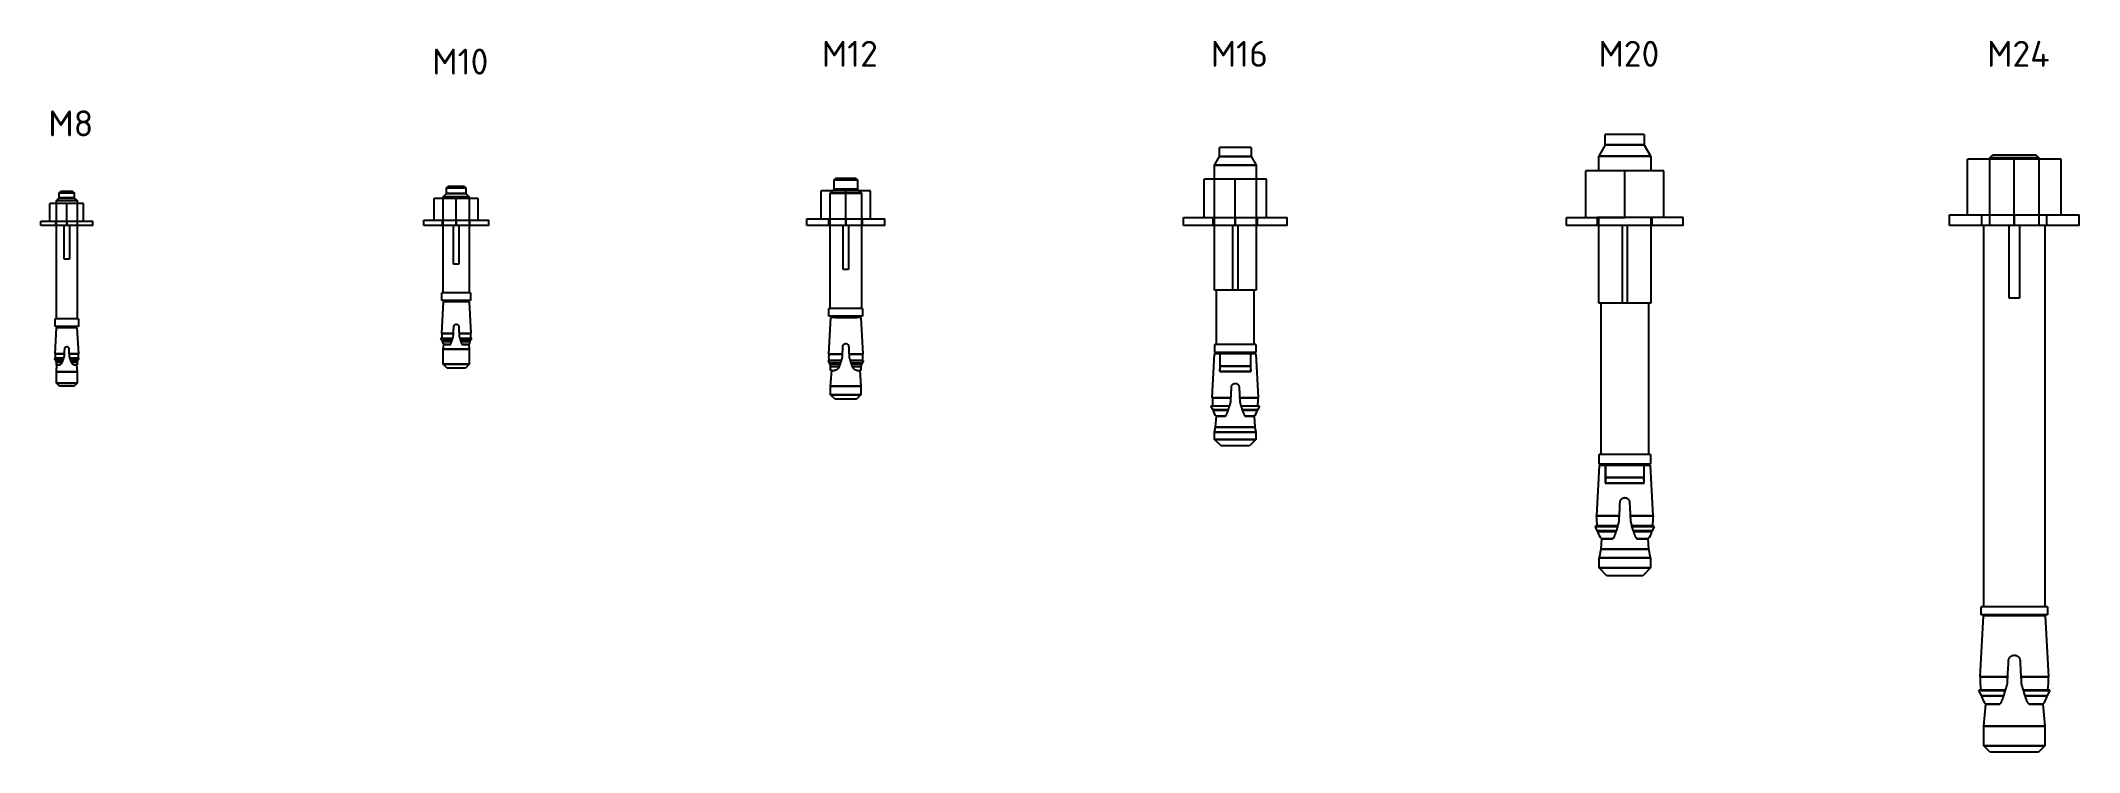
# Model space of a CAD drawing. Header units: millimetres. Extents: x 9508 to 4213564, y -7782 to 156074.
# Drawn here: x 90295 to 91080, y 149827 to 150101 of the extents above; entities that cross this region are included whole.
import ezdxf

# ---------------------------------------------------------------- set-up
doc = ezdxf.new("R2010")
doc.units = ezdxf.units.MM
doc.layers.add('GEOMETRIA', color=2, linetype='Continuous')
doc.layers.add('TEXTO', color=30, linetype='Continuous')
doc.styles.add('TEX_1-1', font='isocpeur.ttf', dxfattribs={"height": 2})

msp = doc.modelspace()

# ---------------------------------------------------------------- texts
at = {"layer": 'TEXTO', "char_height": 10, "attachment_point": 5, "style": 'TEX_1-1'}
for s, heights, insert in [('M12', [10], (90606.5, 150095.96)), ('M16', [10], (90756.5, 150095.96)), ('M20', [10], (90906.5, 150095.96)), ('M24', [10], (91056.5, 150095.96)), ('M10', [0], (90456.5, 150092.96)), ('M8', [0], (90306.5, 150069.16))]:
    msp.add_mtext_dynamic_manual_height_columns(s, width=270.7252, gutter_width=12.5, heights=heights, dxfattribs=dict(at, insert=insert))

# ---------------------------------------------------------------- blocks, each defined once
blk = doc.blocks.new('HST_M8')
for p, q in [((0, 0), (0, 10)), ((0, 10), (1.6, 10)), ((1.6, 10), (1.6, 0)), ((-62, 2.8), (-60.8, 4)), ((-62, -2.8), (-62, 2.8)), ((-60.8, -4), (-60.8, 4)), ((-60.8, 4), (-56.38, 4)), ((-60.8, 4), (-60.8, -4)), ((-56.38, -4), (-56.38, 4)), ((-56.38, 4), (-53.8, 3.81)), ((-56.38, 4), (-56.38, -4)), ((-53.8, 4), (-52.76, 4)), ((-53.8, 3.58), (-53.8, 4)), ((-53.8, 3.58), (-53.74, 3.57)), ((-53.8, 3.58), (-53.8, 3.58)), ((-53.8, 3.58), (-53.8, 3.58)), ((-53.75, 3.51), (-53.76, 3.44)), ((-53.76, 3.44), (-53.76, 3.36)), ((-53.76, 3.36), (-53.76, 3.29)), ((-53.76, 3.29), (-53.76, 3.21)), ((-53.76, 3.21), (-53.75, 3.13)), ((-53.74, 3.57), (-53.75, 3.51)), ((-53.75, 3.13), (-53.74, 3.04)), ((-53.74, 3.57), (-53.74, 3.57)), ((-53.74, 3.57), (-53.74, 3.57)), ((-53.74, 3.04), (-53.73, 2.96)), ((-53.73, 2.96), (-53.7, 2.86)), ((-53.7, 2.86), (-53.68, 2.76)), ((-53.68, 2.76), (-53.64, 2.66)), ((-53.64, 2.66), (-53.6, 2.56)), ((-53.6, 2.56), (-53.55, 2.45)), ((-53.55, 2.45), (-53.5, 2.35)), ((-53.5, 2.35), (-53.43, 2.25)), ((-53.43, 2.25), (-53.36, 2.16)), ((-53.36, 2.16), (-53.28, 2.06)), ((-53.28, 2.06), (-53.19, 1.97)), ((-53.19, 1.97), (-53.09, 1.88)), ((-53.09, 1.88), (-52.99, 1.79)), ((-52.99, 1.79), (-52.88, 1.72)), ((-52.88, 1.72), (-52.76, 1.65)), ((-52.76, 1.65), (-52.76, 4)), ((-52.76, 4), (-52.76, 1.65)), ((-52.76, 1.65), (-52.75, 1.64)), ((-52.75, 1.64), (-52.74, 1.64)), ((-52.74, 1.64), (-52.73, 1.63)), ((-52.73, 1.63), (-52.72, 1.63)), ((-52.72, 1.63), (-52.71, 1.62)), ((-52.71, 1.62), (-52.7, 1.62)), ((-52.7, 1.62), (-52.69, 1.61)), ((-52.69, 1.61), (-52.69, 1.61)), ((-52.69, 1.61), (-52.69, 1.61)), ((-52.69, 1.61), (-52.6, 1.58)), ((-52.6, 1.58), (-52.51, 1.55)), ((-52.51, 1.55), (-52.41, 1.52)), ((-52.41, 1.52), (-52.31, 1.48)), ((-52.31, 1.48), (-52.21, 1.45)), ((-52.21, 1.45), (-52.1, 1.42)), ((-52.1, 1.42), (-52, 1.38)), ((-52, 4.29), (-52, 1.38)), ((-52, 1.38), (-52, 4.29)), ((-52, 1.38), (-51.98, 1.38)), ((-51.98, 1.38), (-51.96, 1.37)), ((-51.96, 1.37), (-51.94, 1.37)), ((-51.94, 1.37), (-51.92, 1.36)), ((-51.92, 1.36), (-51.9, 1.35)), ((-51.9, 1.35), (-51.88, 1.35)), ((-51.88, 1.35), (-51.86, 1.34)), ((-51.86, 4.32), (-51.18, 4.67)), ((-51.86, 4.32), (-51.86, 1.34)), ((-51.86, 1.34), (-51.86, 4.32)), ((-51.86, 1.34), (-51.75, 1.31)), ((-51.75, 1.31), (-51.64, 1.27)), ((-51.64, 1.27), (-51.52, 1.23)), ((-51.52, 1.23), (-51.41, 1.2)), ((-51.41, 1.2), (-51.29, 1.16)), ((-51.29, 1.16), (-51.18, 1.13)), ((-51.18, 1.13), (-51.18, 4.67)), ((-51.18, 4.67), (-51.12, 4.43)), ((-51.18, 4.67), (-51.18, 1.13)), ((-51.18, 1.13), (-51.17, 1.13)), ((-51.17, 1.13), (-51.16, 1.12)), ((-51.16, 1.12), (-51.15, 1.12)), ((-51.15, 1.12), (-51.14, 1.12)), ((-51.14, 1.12), (-51.13, 1.12)), ((-51.13, 1.12), (-51.12, 1.11)), ((-51.12, 1.11), (-51.12, 4.43)), ((-51.12, 4.43), (-51.12, 1.11)), ((-51.12, 1.11), (-51.02, 1.08)), ((-51.02, 1.08), (-50.92, 1.05)), ((-50.92, 1.05), (-50.82, 1.03)), ((-50.82, 1.03), (-50.72, 1)), ((-50.72, 1), (-50.62, 0.97)), ((-50.62, 0.97), (-50.52, 0.94)), ((-50.52, 0.94), (-50.42, 0.91)), ((-50.42, 0.91), (-50.42, 0.91)), ((-50.42, 0.91), (-50.42, 0.91)), ((-50.42, 0.91), (-50.28, 0.9)), ((-50.28, 0.9), (-50.15, 0.9)), ((-50.15, 0.9), (-50.02, 0.89)), ((-50.02, 0.89), (-49.9, 0.88)), ((-49.9, 0.88), (-49.77, 0.88)), ((-49.77, 0.88), (-49.64, 0.87)), ((-49.64, 0.87), (-49.52, 0.86)), ((-49.52, 4.47), (-49.52, 0.86)), ((-49.52, 4.47), (-39.5, 3.95)), ((-49.52, 0.86), (-49.52, 4.47)), ((-49.52, 0.86), (-49.2, 0.85)), ((-49.2, 0.85), (-48.89, 0.83)), ((-48.89, 0.83), (-48.59, 0.82)), ((-48.59, 0.82), (-48.28, 0.8)), ((-48.28, 0.8), (-47.97, 0.78)), ((-47.97, 0.78), (-47.66, 0.77)), ((-47.66, 0.77), (-47.36, 0.75)), ((-47.36, 0.75), (-47.3, 0.74)), ((-47.36, 0.75), (-47.36, 0.75)), ((-47.36, 0.75), (-47.36, 0.75)), ((-47.3, 0.74), (-47.24, 0.73)), ((-47.24, 0.73), (-47.19, 0.71)), ((-47.19, 0.71), (-47.13, 0.69)), ((-47.13, 0.69), (-47.08, 0.66)), ((-47.08, 0.66), (-47.03, 0.63)), ((-47.03, 0.63), (-46.98, 0.6)), ((-46.98, 0.6), (-46.94, 0.56)), ((-46.94, 0.56), (-46.9, 0.53)), ((-46.9, 0.53), (-46.86, 0.48)), ((-46.86, 0.48), (-46.82, 0.44)), ((-46.82, 0.44), (-46.79, 0.39)), ((-46.79, 0.39), (-46.76, 0.34)), ((-46.76, 0.34), (-46.74, 0.28)), ((-46.74, 0.28), (-46.72, 0.23)), ((-46.72, 0.23), (-46.7, 0.17)), ((-46.7, 0.17), (-46.69, 0.11)), ((-46.69, 0.11), (-46.69, 0.06)), ((-46.69, 0.06), (-46.68, 0)), ((-46.68, 0), (-46.68, 0)), ((-39.5, -3.95), (-39.5, 3.95)), ((-39.5, 3.01), (-39.31, 3.01)), ((-39.31, -3.01), (-39.31, 3.01)), ((-39.31, 3.01), (-39.31, -3.01)), ((-39, -4.5), (-39, 4.5)), ((-39, 4.5), (-36, 4.5)), ((-36, -4.5), (-36, 4.5)), ((-36, 4), (0, 4)), ((-13, -1), (-13, 1)), ((-13, 1), (0, 1)), ((0, 4.2), (1.6, 4.2)), ((0, 4), (8.4, 4)), ((0, -1), (0, 1)), ((1.6, 0), (0, 0)), ((0, 0), (1.6, 0)), ((1.6, 6.5), (8.4, 6.5)), ((1.6, 6.5), (1.6, 6.5)), ((1.6, 0), (8.4, 0)), ((1.6, 0), (1.6, -10)), ((8.4, 6.5), (8.4, 6.5)), ((8.4, 0), (8.4, 6.5)), ((8.4, 4), (9.55, 4)), ((9.55, -4), (9.55, 4)), ((9.55, 4), (10.65, 2.9)), ((9.55, 4), (9.55, -4)), ((10.65, -2.9), (10.65, 2.9)), ((10.65, 2.9), (12.5, 2.9)), ((10.65, 2.9), (10.65, -2.9)), ((12.5, -2.9), (12.5, 2.9)), ((12.5, 2.9), (13, 2.4)), ((12.5, 2.9), (12.5, -2.9)), ((13, -2.4), (13, 2.4)), ((-60.8, -4), (-62, -2.8)), ((-56.38, -4), (-60.8, -4)), ((-53.8, -3.81), (-56.38, -4)), ((-53.74, -3.57), (-53.8, -3.58)), ((-53.8, -4), (-53.8, -3.58)), ((-53.8, -3.58), (-53.8, -3.58)), ((-53.8, -3.58), (-53.8, -3.58)), ((-52.76, -4), (-53.8, -4)), ((-53.75, -3.13), (-53.76, -3.2)), ((-53.76, -3.2), (-53.76, -3.27)), ((-53.76, -3.27), (-53.76, -3.34)), ((-53.76, -3.34), (-53.76, -3.4)), ((-53.76, -3.4), (-53.76, -3.46)), ((-53.76, -3.46), (-53.75, -3.52)), ((-53.74, -3.06), (-53.75, -3.13)), ((-53.75, -3.52), (-53.74, -3.57)), ((-53.73, -2.99), (-53.74, -3.06)), ((-53.74, -3.57), (-53.74, -3.57)), ((-53.74, -3.57), (-53.74, -3.57)), ((-53.72, -2.91), (-53.73, -2.99)), ((-53.7, -2.83), (-53.72, -2.91)), ((-53.67, -2.75), (-53.7, -2.83)), ((-53.64, -2.66), (-53.67, -2.75)), ((-53.61, -2.57), (-53.64, -2.66)), ((-53.57, -2.49), (-53.61, -2.57)), ((-53.52, -2.4), (-53.57, -2.49)), ((-53.47, -2.31), (-53.52, -2.4)), ((-53.42, -2.23), (-53.47, -2.31)), ((-53.36, -2.15), (-53.42, -2.23)), ((-53.29, -2.07), (-53.36, -2.15)), ((-53.21, -1.99), (-53.29, -2.07)), ((-53.13, -1.91), (-53.21, -1.99)), ((-53.05, -1.84), (-53.13, -1.91)), ((-52.95, -1.77), (-53.05, -1.84)), ((-52.86, -1.71), (-52.95, -1.77)), ((-52.76, -1.65), (-52.86, -1.71)), ((-52.75, -1.64), (-52.76, -1.65)), ((-52.76, -1.65), (-52.76, -4)), ((-52.76, -4), (-52.76, -1.65)), ((-52.74, -1.64), (-52.75, -1.64)), ((-52.73, -1.63), (-52.74, -1.64)), ((-52.72, -1.63), (-52.73, -1.63)), ((-52.71, -1.62), (-52.72, -1.63)), ((-52.7, -1.62), (-52.71, -1.62)), ((-52.69, -1.61), (-52.7, -1.62)), ((-52.58, -1.58), (-52.69, -1.61)), ((-52.69, -1.61), (-52.69, -1.61)), ((-52.69, -1.61), (-52.69, -1.61)), ((-52.47, -1.54), (-52.58, -1.58)), ((-52.36, -1.5), (-52.47, -1.54)), ((-52.24, -1.46), (-52.36, -1.5)), ((-52.12, -1.42), (-52.24, -1.46)), ((-52, -1.38), (-52.12, -1.42)), ((-52, -1.38), (-52, -4.29)), ((-51.98, -1.38), (-52, -1.38)), ((-52, -4.29), (-52, -1.38)), ((-51.96, -1.37), (-51.98, -1.38)), ((-51.94, -1.37), (-51.96, -1.37)), ((-51.92, -1.36), (-51.94, -1.37)), ((-51.9, -1.35), (-51.92, -1.36)), ((-51.88, -1.35), (-51.9, -1.35)), ((-51.86, -1.34), (-51.88, -1.35)), ((-51.77, -1.31), (-51.86, -1.34)), ((-51.86, -4.32), (-51.86, -1.34)), ((-51.86, -1.34), (-51.86, -4.32)), ((-51.18, -4.67), (-51.86, -4.32)), ((-51.67, -1.28), (-51.77, -1.31)), ((-51.57, -1.25), (-51.67, -1.28)), ((-51.48, -1.22), (-51.57, -1.25)), ((-51.38, -1.19), (-51.48, -1.22)), ((-51.28, -1.16), (-51.38, -1.19)), ((-51.18, -1.13), (-51.28, -1.16)), ((-51.18, -4.67), (-51.18, -1.13)), ((-51.17, -1.13), (-51.18, -1.13)), ((-51.18, -1.13), (-51.18, -4.67)), ((-51.12, -4.43), (-51.18, -4.67)), ((-51.16, -1.12), (-51.17, -1.13)), ((-51.15, -1.12), (-51.16, -1.12)), ((-51.14, -1.12), (-51.15, -1.12)), ((-51.13, -1.12), (-51.14, -1.12)), ((-51.12, -1.11), (-51.13, -1.12)), ((-51.02, -1.08), (-51.12, -1.11)), ((-51.12, -4.43), (-51.12, -1.11)), ((-51.12, -1.11), (-51.12, -4.43)), ((-50.92, -1.05), (-51.02, -1.08)), ((-50.82, -1.03), (-50.92, -1.05)), ((-50.72, -1), (-50.82, -1.03)), ((-50.62, -0.97), (-50.72, -1)), ((-50.52, -0.94), (-50.62, -0.97)), ((-50.42, -0.91), (-50.52, -0.94)), ((-50.28, -0.9), (-50.42, -0.91)), ((-50.42, -0.91), (-50.42, -0.91)), ((-50.42, -0.91), (-50.42, -0.91)), ((-50.15, -0.9), (-50.28, -0.9)), ((-50.02, -0.89), (-50.15, -0.9)), ((-49.9, -0.88), (-50.02, -0.89)), ((-49.77, -0.88), (-49.9, -0.88)), ((-49.64, -0.87), (-49.77, -0.88)), ((-49.52, -0.86), (-49.64, -0.87)), ((-49.2, -0.85), (-49.52, -0.86)), ((-49.52, -0.86), (-49.52, -4.47)), ((-49.52, -4.47), (-49.52, -0.86)), ((-39.5, -3.95), (-49.52, -4.47)), ((-48.89, -0.83), (-49.2, -0.85)), ((-48.59, -0.82), (-48.89, -0.83)), ((-48.28, -0.8), (-48.59, -0.82)), ((-47.97, -0.78), (-48.28, -0.8)), ((-47.66, -0.77), (-47.97, -0.78)), ((-47.36, -0.75), (-47.66, -0.77)), ((-47.3, -0.74), (-47.36, -0.75)), ((-47.36, -0.75), (-47.36, -0.75)), ((-47.36, -0.75), (-47.36, -0.75)), ((-47.24, -0.73), (-47.3, -0.74)), ((-47.18, -0.71), (-47.24, -0.73)), ((-47.12, -0.69), (-47.18, -0.71)), ((-47.07, -0.66), (-47.12, -0.69)), ((-47.01, -0.62), (-47.07, -0.66)), ((-46.96, -0.59), (-47.01, -0.62)), ((-46.92, -0.55), (-46.96, -0.59)), ((-46.88, -0.51), (-46.92, -0.55)), ((-46.84, -0.46), (-46.88, -0.51)), ((-46.8, -0.41), (-46.84, -0.46)), ((-46.77, -0.35), (-46.8, -0.41)), ((-46.75, -0.3), (-46.77, -0.35)), ((-46.72, -0.24), (-46.75, -0.3)), ((-46.71, -0.18), (-46.72, -0.24)), ((-46.69, -0.12), (-46.71, -0.18)), ((-46.68, 0), (-46.69, -0.06)), ((-46.69, -0.06), (-46.69, -0.12)), ((-46.68, 0), (-46.68, 0)), ((-39.31, -3.01), (-39.5, -3.01)), ((-36, -4.5), (-39, -4.5)), ((0, -4), (-36, -4)), ((0, -1), (-13, -1)), ((0, 0), (1.6, 0)), ((1.6, 0), (0, 0)), ((0, -10), (0, 0)), ((8.4, -4), (0, -4)), ((0, -4.2), (1.6, -4.2)), ((1.6, 0), (8.4, 0)), ((1.6, -6.5), (8.4, -6.5)), ((1.6, -6.5), (1.6, -6.5)), ((8.4, -6.5), (8.4, 0)), ((9.55, -4), (8.4, -4)), ((8.4, -6.5), (8.4, -6.5)), ((10.65, -2.9), (9.55, -4)), ((12.5, -2.9), (10.65, -2.9)), ((13, -2.4), (12.5, -2.9)), ((0, -10), (1.6, -10))]:
    blk.add_line(p, q)
for centre, radius, start, end in [((-51.52, 1.92), 2.42, 101.29928, 120.81846), ((-50.04, -5.51), 10, 100.52063, 101.29928), ((-50.04, -5.51), 10, 86.99997, 96.2305), ((-39.31, 3.32), 0.31, 270.00002, 0), ((-51.52, -1.92), 2.42, 239.18154, 258.70072), ((-50.04, 5.51), 10, 258.70072, 259.47937), ((-50.04, 5.51), 10, 263.7695, 273.00003), ((-39.31, -3.32), 0.31, 0, 89.99998)]:
    blk.add_arc(centre, radius, start, end)
blk = doc.blocks.new('HST_M10')
for p, q in [((0, 0), (0, 12.5)), ((0, 12.5), (2, 12.5)), ((2, 12.5), (2, 0)), ((2, 8.5), (10.4, 8.5)), ((2, 8.5), (2, 8.5)), ((10.4, 8.5), (10.4, 8.5)), ((10.4, 0), (10.4, 8.5)), ((-55, 3.5), (-53.5, 5)), ((-55, -3.5), (-55, 3.5)), ((-53.5, -5), (-53.5, 5)), ((-53.5, 5), (-47.74, 5)), ((-53.5, 5), (-53.5, -5)), ((-47.74, -5), (-47.74, 5)), ((-47.74, 5), (-45.86, 4.83)), ((-47.74, 5), (-47.74, -5)), ((-45.86, 2.18), (-45.86, 4.83)), ((-45.86, 4.83), (-45.86, 2.18)), ((-45.86, 2.18), (-45.85, 2.17)), ((-45.85, 2.17), (-45.84, 2.16)), ((-45.84, 2.16), (-45.83, 2.16)), ((-45.83, 2.16), (-45.82, 2.15)), ((-45.82, 2.15), (-45.81, 2.14)), ((-45.81, 2.14), (-45.8, 2.13)), ((-45.8, 2.13), (-45.8, 2.13)), ((-45.8, 2.13), (-45.72, 2.1)), ((-45.8, 2.13), (-45.8, 2.13)), ((-45.72, 2.1), (-45.63, 2.06)), ((-45.63, 2.06), (-45.54, 2.03)), ((-45.54, 2.03), (-45.45, 1.99)), ((-45.45, 1.99), (-45.35, 1.95)), ((-45.35, 1.95), (-45.25, 1.92)), ((-45.25, 1.92), (-45.15, 1.88)), ((-45.15, 1.88), (-45.05, 1.84)), ((-45.05, 1.84), (-44.94, 1.8)), ((-44.94, 1.8), (-44.83, 1.76)), ((-44.83, 1.76), (-44.72, 1.72)), ((-44.72, 5.37), (-44.72, 1.72)), ((-44.72, 1.72), (-44.72, 5.37)), ((-44.72, 1.72), (-44.69, 1.71)), ((-44.69, 1.71), (-44.65, 1.7)), ((-44.65, 1.7), (-44.62, 1.69)), ((-44.62, 1.69), (-44.59, 1.68)), ((-44.59, 1.68), (-44.55, 1.66)), ((-44.55, 1.66), (-44.52, 1.65)), ((-44.52, 5.41), (-43.6, 6.02)), ((-44.52, 5.41), (-44.52, 1.65)), ((-44.52, 1.65), (-44.52, 5.41)), ((-44.52, 1.65), (-44.37, 1.6)), ((-44.37, 1.6), (-44.22, 1.55)), ((-44.22, 1.55), (-44.06, 1.51)), ((-44.06, 1.51), (-43.91, 1.46)), ((-43.91, 1.46), (-43.75, 1.41)), ((-43.75, 1.41), (-43.6, 1.37)), ((-43.65, 5.53), (-43.6, 6.02)), ((-43.65, 1.38), (-43.65, 5.53)), ((-43.65, 5.53), (-43.65, 1.38)), ((-43.6, 1.37), (-43.6, 6.02)), ((-43.6, 6.02), (-43.6, 5.68)), ((-43.6, 1.37), (-43.46, 1.33)), ((-43.46, 1.33), (-43.32, 1.29)), ((-43.32, 1.29), (-43.17, 1.25)), ((-43.17, 1.25), (-43.03, 1.21)), ((-43.03, 1.21), (-42.89, 1.18)), ((-42.89, 1.18), (-42.75, 1.14)), ((-42.75, 1.14), (-42.75, 1.14)), ((-42.75, 1.14), (-42.58, 1.13)), ((-42.75, 1.14), (-42.75, 1.14)), ((-42.58, 1.13), (-42.42, 1.12)), ((-42.42, 1.12), (-42.26, 1.11)), ((-42.26, 1.11), (-42.1, 1.11)), ((-42.1, 1.11), (-41.94, 1.1)), ((-41.94, 1.1), (-41.78, 1.09)), ((-41.78, 1.09), (-41.62, 1.08)), ((-41.62, 5.59), (-41.62, 1.08)), ((-41.62, 5.59), (-29.5, 4.96)), ((-41.62, 1.08), (-41.62, 5.59)), ((-41.62, 1.08), (-41.23, 1.06)), ((-41.23, 1.06), (-40.85, 1.04)), ((-40.85, 1.04), (-40.46, 1.02)), ((-40.46, 1.02), (-40.07, 1)), ((-40.07, 1), (-39.69, 0.98)), ((-39.69, 0.98), (-39.31, 0.96)), ((-39.31, 0.96), (-38.92, 0.94)), ((-38.92, 0.94), (-38.85, 0.93)), ((-38.92, 0.94), (-38.92, 0.94)), ((-38.92, 0.94), (-38.92, 0.94)), ((-38.85, 0.93), (-38.77, 0.91)), ((-38.77, 0.91), (-38.7, 0.89)), ((-38.7, 0.89), (-38.63, 0.86)), ((-38.63, 0.86), (-38.56, 0.82)), ((-38.56, 0.82), (-38.49, 0.78)), ((-38.49, 0.78), (-38.43, 0.73)), ((-38.43, 0.73), (-38.37, 0.68)), ((-38.37, 0.68), (-38.32, 0.63)), ((-38.32, 0.63), (-38.28, 0.57)), ((-38.28, 0.57), (-38.23, 0.51)), ((-38.23, 0.51), (-38.19, 0.44)), ((-38.19, 0.44), (-38.16, 0.37)), ((-38.16, 0.37), (-38.13, 0.3)), ((-38.13, 0.3), (-38.11, 0.23)), ((-38.11, 0.23), (-38.09, 0.15)), ((-38.09, 0.15), (-38.08, 0.07)), ((-38.08, 0.07), (-38.08, 0)), ((-38.08, 0), (-38.08, -0.07)), ((-38.08, 0), (-38.08, 0)), ((-38.08, 0), (-38.08, 0)), ((-29.5, -4.96), (-29.5, 4.96)), ((-29.5, 3.59), (-29.31, 3.59)), ((-29.31, -3.59), (-29.31, 3.59)), ((-29.31, 3.59), (-29.31, -3.59)), ((-29, -5.5), (-29, 5.5)), ((-29, 5.5), (-26, 5.5)), ((-26, -5.5), (-26, 5.5)), ((-26, 5), (0, 5)), ((-15, -1), (-15, 1)), ((-15, 1), (0, 1)), ((0, 5.25), (2, 5.25)), ((0, 5), (10.4, 5)), ((0, -1), (0, 1)), ((0, 0), (2, 0)), ((2, 0), (0, 0)), ((2, 0), (0, 0)), ((0, 0), (2, 0)), ((0, -12.5), (0, 0)), ((2, 0), (10.4, 0)), ((2, 0), (10.4, 0)), ((2, 0), (2, -12.5)), ((10.4, 5), (11.02, 5)), ((10.4, -8.5), (10.4, 0)), ((11.02, -5), (11.02, 5)), ((11.02, 5), (12.32, 3.7)), ((11.02, 5), (11.02, -5)), ((12.32, -3.7), (12.32, 3.7)), ((12.32, 3.7), (14.5, 3.7)), ((12.32, 3.7), (12.32, -3.7)), ((14.5, -3.7), (14.5, 3.7)), ((14.5, 3.7), (15, 3.2)), ((14.5, 3.7), (14.5, -3.7)), ((15, -3.2), (15, 3.2)), ((-53.5, -5), (-55, -3.5)), ((-47.74, -5), (-53.5, -5)), ((-45.86, -4.83), (-47.74, -5)), ((-45.85, -2.17), (-45.86, -2.18)), ((-45.86, -4.83), (-45.86, -2.18)), ((-45.86, -2.18), (-45.86, -4.83)), ((-45.84, -2.17), (-45.85, -2.17)), ((-45.83, -2.16), (-45.84, -2.17)), ((-45.82, -2.15), (-45.83, -2.15)), ((-45.83, -2.15), (-45.83, -2.16)), ((-45.81, -2.14), (-45.82, -2.15)), ((-45.8, -2.13), (-45.81, -2.14)), ((-45.71, -2.09), (-45.8, -2.13)), ((-45.8, -2.13), (-45.8, -2.13)), ((-45.8, -2.13), (-45.8, -2.13)), ((-45.61, -2.06), (-45.71, -2.09)), ((-45.51, -2.02), (-45.61, -2.06)), ((-45.41, -1.98), (-45.51, -2.02)), ((-45.3, -1.93), (-45.41, -1.98)), ((-45.19, -1.89), (-45.3, -1.93)), ((-45.08, -1.85), (-45.19, -1.89)), ((-44.96, -1.81), (-45.08, -1.85)), ((-44.84, -1.77), (-44.96, -1.81)), ((-44.72, -1.72), (-44.84, -1.77)), ((-44.69, -1.71), (-44.72, -1.72)), ((-44.72, -1.72), (-44.72, -5.37)), ((-44.72, -5.37), (-44.72, -1.72)), ((-44.65, -1.7), (-44.69, -1.71)), ((-44.62, -1.69), (-44.65, -1.7)), ((-44.59, -1.68), (-44.62, -1.69)), ((-44.55, -1.66), (-44.59, -1.68)), ((-44.52, -1.65), (-44.55, -1.66)), ((-44.37, -1.6), (-44.52, -1.65)), ((-44.52, -5.41), (-44.52, -1.65)), ((-44.52, -1.65), (-44.52, -5.41)), ((-43.6, -6.02), (-44.52, -5.41)), ((-44.22, -1.55), (-44.37, -1.6)), ((-44.06, -1.51), (-44.22, -1.55)), ((-43.91, -1.46), (-44.06, -1.51)), ((-43.75, -1.41), (-43.91, -1.46)), ((-43.6, -1.37), (-43.75, -1.41)), ((-43.65, -5.53), (-43.65, -1.38)), ((-43.65, -1.38), (-43.65, -5.53)), ((-43.6, -6.02), (-43.65, -5.53)), ((-43.46, -1.33), (-43.6, -1.37)), ((-43.6, -6.02), (-43.6, -1.37)), ((-43.6, -5.68), (-43.6, -6.02)), ((-43.32, -1.29), (-43.46, -1.33)), ((-43.17, -1.25), (-43.32, -1.29)), ((-43.03, -1.21), (-43.17, -1.25)), ((-42.89, -1.18), (-43.03, -1.21)), ((-42.75, -1.14), (-42.89, -1.18)), ((-42.58, -1.13), (-42.75, -1.14)), ((-42.75, -1.14), (-42.75, -1.14)), ((-42.75, -1.14), (-42.75, -1.14)), ((-42.42, -1.12), (-42.58, -1.13)), ((-42.26, -1.11), (-42.42, -1.12)), ((-42.1, -1.11), (-42.26, -1.11)), ((-41.94, -1.1), (-42.1, -1.11)), ((-41.78, -1.09), (-41.94, -1.1)), ((-41.62, -1.08), (-41.78, -1.09)), ((-41.23, -1.06), (-41.62, -1.08)), ((-41.62, -1.08), (-41.62, -5.59)), ((-41.62, -5.59), (-41.62, -1.08)), ((-29.5, -4.96), (-41.62, -5.59)), ((-40.85, -1.04), (-41.23, -1.06)), ((-40.46, -1.02), (-40.85, -1.04)), ((-40.07, -1), (-40.46, -1.02)), ((-39.69, -0.98), (-40.07, -1)), ((-39.31, -0.96), (-39.69, -0.98)), ((-38.92, -0.94), (-39.31, -0.96)), ((-38.85, -0.93), (-38.92, -0.94)), ((-38.92, -0.94), (-38.92, -0.94)), ((-38.92, -0.94), (-38.92, -0.94)), ((-38.77, -0.91), (-38.85, -0.93)), ((-38.7, -0.89), (-38.77, -0.91)), ((-38.63, -0.86), (-38.7, -0.89)), ((-38.56, -0.82), (-38.63, -0.86)), ((-38.49, -0.78), (-38.56, -0.82)), ((-38.43, -0.73), (-38.49, -0.78)), ((-38.37, -0.68), (-38.43, -0.73)), ((-38.32, -0.63), (-38.37, -0.68)), ((-38.28, -0.57), (-38.32, -0.63)), ((-38.23, -0.51), (-38.28, -0.57)), ((-38.19, -0.44), (-38.23, -0.51)), ((-38.16, -0.37), (-38.19, -0.44)), ((-38.13, -0.3), (-38.16, -0.37)), ((-38.11, -0.23), (-38.13, -0.3)), ((-38.09, -0.15), (-38.11, -0.23)), ((-38.08, -0.07), (-38.09, -0.15)), ((-29.31, -3.59), (-29.5, -3.59)), ((-26, -5.5), (-29, -5.5)), ((0, -5), (-26, -5)), ((0, -1), (-15, -1)), ((10.4, -5), (0, -5)), ((0, -5.25), (2, -5.25)), ((11.02, -5), (10.4, -5)), ((12.32, -3.7), (11.02, -5)), ((14.5, -3.7), (12.32, -3.7)), ((15, -3.2), (14.5, -3.7)), ((0, -12.5), (2, -12.5)), ((2, -8.5), (10.4, -8.5)), ((2, -8.5), (2, -8.5)), ((10.4, -8.5), (10.4, -8.5))]:
    blk.add_line(p, q)
for centre, radius, start, end in [((-44.14, 2.67), 2.76, 102.13122, 128.32358), ((-42.27, -6.89), 12.5, 100.34004, 101.29928), ((-42.27, -6.89), 12.5, 96.08009, 96.32429), ((-42.27, -6.89), 12.5, 87.01493, 96.08009), ((-29.31, 3.9), 0.31, 270.00002, 0), ((-44.14, -2.67), 2.76, 231.67642, 257.86878), ((-42.27, 6.89), 12.5, 258.70072, 259.65996), ((-42.27, 6.89), 12.5, 263.67571, 263.91991), ((-42.27, 6.89), 12.5, 263.91991, 272.98507), ((-29.31, -3.9), 0.31, 0, 89.99998)]:
    blk.add_arc(centre, radius, start, end)
blk = doc.blocks.new('HST_M12')
for p, q in [((0, 0), (0, 15)), ((0, 15), (2.5, 15)), ((2.5, 15), (2.5, 0)), ((2.5, 9.5), (13.3, 9.5)), ((2.5, 9.5), (2.5, 9.5)), ((13.3, 9.5), (13.3, 9.5)), ((13.3, 0), (13.3, 9.5)), ((-67, 4.1), (-65.25, 5.85)), ((-67, -4.1), (-67, 4.1)), ((-65.25, -5.85), (-65.25, 5.85)), ((-65.25, 5.85), (-62, 5.85)), ((-65.25, 5.85), (-65.25, -5.85)), ((-62, -5.85), (-62, 5.85)), ((-62, 5.85), (-55.95, 5.37)), ((-62, 5.85), (-62, -5.85)), ((-55.95, 5.85), (-54.43, 5.85)), ((-55.95, 5.22), (-55.95, 5.85)), ((-55.95, 5.22), (-55.86, 5.22)), ((-55.95, 5.22), (-55.95, 5.22)), ((-55.95, 5.22), (-55.95, 5.22)), ((-55.88, 5.04), (-55.89, 4.95)), ((-55.89, 4.95), (-55.89, 4.85)), ((-55.89, 4.85), (-55.88, 4.74)), ((-55.87, 5.13), (-55.88, 5.04)), ((-55.88, 4.74), (-55.88, 4.63)), ((-55.88, 4.63), (-55.87, 4.52)), ((-55.86, 5.22), (-55.87, 5.13)), ((-55.87, 4.52), (-55.85, 4.41)), ((-55.86, 5.22), (-55.86, 5.22)), ((-55.86, 5.22), (-55.86, 5.22)), ((-55.85, 4.41), (-55.83, 4.29)), ((-55.83, 4.29), (-55.8, 4.16)), ((-55.8, 4.16), (-55.76, 4.03)), ((-55.76, 4.03), (-55.71, 3.89)), ((-55.71, 3.89), (-55.66, 3.75)), ((-55.66, 3.75), (-55.59, 3.61)), ((-55.59, 3.61), (-55.52, 3.47)), ((-55.52, 3.47), (-55.44, 3.34)), ((-55.44, 3.34), (-55.35, 3.21)), ((-55.35, 3.21), (-55.25, 3.08)), ((-55.25, 3.08), (-55.13, 2.95)), ((-55.13, 2.95), (-55.01, 2.83)), ((-55.01, 2.83), (-54.87, 2.71)), ((-54.87, 2.71), (-54.73, 2.6)), ((-54.73, 2.6), (-54.58, 2.49)), ((-54.58, 2.49), (-54.55, 2.49)), ((-54.58, 2.49), (-54.58, 2.49)), ((-54.58, 2.49), (-54.58, 2.49)), ((-54.55, 2.49), (-54.53, 2.48)), ((-54.53, 2.48), (-54.51, 2.47)), ((-54.51, 2.47), (-54.49, 2.46)), ((-54.49, 2.46), (-54.47, 2.46)), ((-54.47, 2.46), (-54.45, 2.45)), ((-54.45, 2.45), (-54.43, 2.44)), ((-54.43, 2.44), (-54.43, 5.85)), ((-54.43, 5.85), (-54.43, 2.44)), ((-54.43, 2.44), (-54.27, 2.38)), ((-54.27, 2.38), (-54.12, 2.32)), ((-54.12, 2.32), (-53.96, 2.27)), ((-53.96, 2.27), (-53.8, 2.21)), ((-53.8, 2.21), (-53.64, 2.15)), ((-53.64, 2.15), (-53.47, 2.09)), ((-53.47, 2.09), (-53.31, 2.04)), ((-53.31, 6.28), (-53.31, 2.04)), ((-53.31, 2.04), (-53.31, 6.28)), ((-53.31, 2.04), (-53.28, 2.03)), ((-53.28, 2.03), (-53.24, 2.02)), ((-53.24, 2.02), (-53.21, 2)), ((-53.21, 2), (-53.18, 1.99)), ((-53.18, 1.99), (-53.14, 1.98)), ((-53.14, 1.98), (-53.11, 1.97)), ((-53.11, 6.33), (-52.11, 6.84)), ((-53.11, 6.33), (-53.11, 1.97)), ((-53.11, 1.97), (-53.11, 6.33)), ((-53.11, 1.97), (-52.95, 1.92)), ((-52.95, 1.92), (-52.78, 1.86)), ((-52.78, 1.86), (-52.61, 1.81)), ((-52.61, 1.81), (-52.45, 1.76)), ((-52.45, 1.76), (-52.28, 1.7)), ((-52.28, 1.7), (-52.11, 1.65)), ((-52.11, 1.65), (-52.11, 6.84)), ((-52.11, 6.84), (-52.04, 6.51)), ((-52.11, 6.84), (-52.11, 1.65)), ((-52.11, 1.65), (-52.1, 1.65)), ((-52.1, 1.65), (-52.09, 1.64)), ((-52.09, 1.64), (-52.07, 1.64)), ((-52.07, 1.64), (-52.06, 1.64)), ((-52.06, 1.64), (-52.05, 1.63)), ((-52.05, 1.63), (-52.04, 1.63)), ((-52.04, 1.63), (-52.04, 6.51)), ((-52.04, 6.51), (-52.04, 1.63)), ((-52.04, 1.63), (-51.87, 1.58)), ((-51.87, 1.58), (-51.69, 1.53)), ((-51.69, 1.53), (-51.52, 1.48)), ((-51.52, 1.48), (-51.35, 1.43)), ((-51.35, 1.43), (-51.17, 1.38)), ((-51.17, 1.38), (-51, 1.33)), ((-51, 1.33), (-51, 1.33)), ((-51, 1.33), (-50.8, 1.32)), ((-51, 1.33), (-51, 1.33)), ((-50.8, 1.32), (-50.61, 1.31)), ((-50.61, 1.31), (-50.42, 1.3)), ((-50.42, 1.3), (-50.23, 1.29)), ((-50.23, 1.29), (-50.05, 1.28)), ((-50.05, 1.28), (-49.87, 1.27)), ((-49.87, 1.27), (-49.68, 1.26)), ((-49.68, 6.54), (-49.68, 1.26)), ((-49.68, 6.54), (-35.5, 5.78)), ((-49.68, 1.26), (-49.68, 6.54)), ((-49.68, 1.26), (-49.22, 1.24)), ((-49.22, 1.24), (-48.77, 1.22)), ((-48.77, 1.22), (-48.32, 1.19)), ((-48.32, 1.19), (-47.87, 1.17)), ((-47.87, 1.17), (-47.42, 1.15)), ((-47.42, 1.15), (-46.97, 1.12)), ((-46.97, 1.12), (-46.53, 1.1)), ((-46.53, 1.1), (-46.44, 1.09)), ((-46.53, 1.1), (-46.53, 1.1)), ((-46.53, 1.1), (-46.53, 1.1)), ((-46.44, 1.09), (-46.35, 1.07)), ((-46.35, 1.07), (-46.26, 1.04)), ((-46.26, 1.04), (-46.18, 1)), ((-46.18, 1), (-46.1, 0.96)), ((-46.1, 0.96), (-46.02, 0.91)), ((-46.02, 0.91), (-45.95, 0.86)), ((-45.95, 0.86), (-45.88, 0.8)), ((-45.88, 0.8), (-45.82, 0.74)), ((-45.82, 0.74), (-45.77, 0.67)), ((-45.77, 0.67), (-45.71, 0.6)), ((-45.71, 0.6), (-45.67, 0.52)), ((-45.67, 0.52), (-45.63, 0.44)), ((-45.63, 0.44), (-45.6, 0.35)), ((-45.6, 0.35), (-45.57, 0.26)), ((-45.57, 0.26), (-45.55, 0.18)), ((-45.55, 0.18), (-45.54, 0.09)), ((-45.54, 0.09), (-45.54, 0)), ((-45.54, 0), (-45.54, -0.09)), ((-45.54, 0), (-45.54, 0)), ((-45.54, 0), (-45.54, 0)), ((-35.5, -5.78), (-35.5, 5.78)), ((-35.5, 4.21), (-35.45, 4.21)), ((-35.45, -4.21), (-35.45, 4.21)), ((-35.45, 4.21), (-35.45, -4.21)), ((-35, -6.5), (-35, 6.5)), ((-35, 6.5), (-32, 6.5)), ((-32, -6.5), (-32, 6.5)), ((-32, 6), (0, 6)), ((-17, -1), (-17, 1)), ((-17, 1), (0, 1)), ((0, 6.5), (2.5, 6.5)), ((0, 6), (12.39, 6)), ((0, -1), (0, 1)), ((0, 0), (2.5, 0)), ((2.5, 0), (0, 0)), ((2.5, 0), (0, 0)), ((0, 0), (2.5, 0)), ((0, -15), (0, 0)), ((2.5, 0), (13.3, 0)), ((2.5, 0), (13.3, 0)), ((2.5, 0), (2.5, -15)), ((12.39, -6), (12.39, 6)), ((12.39, 6), (13.3, 5.09)), ((12.39, 6), (12.39, -6)), ((13.3, 5.09), (13.89, 4.5)), ((13.3, -9.5), (13.3, 0)), ((13.89, -4.5), (13.89, 4.5)), ((13.89, 4.5), (17.5, 4.5)), ((13.89, 4.5), (13.89, -4.5)), ((17.5, -4.5), (17.5, 4.5)), ((17.5, 4.5), (18, 4)), ((17.5, 4.5), (17.5, -4.5)), ((18, -4), (18, 4)), ((-65.25, -5.85), (-67, -4.1)), ((-62, -5.85), (-65.25, -5.85)), ((-55.95, -5.37), (-62, -5.85)), ((-55.95, -5.85), (-55.95, -5.22)), ((-55.86, -5.22), (-55.95, -5.22)), ((-55.95, -5.22), (-55.95, -5.22)), ((-55.95, -5.22), (-55.95, -5.22)), ((-54.43, -5.85), (-55.95, -5.85)), ((-55.88, -4.74), (-55.89, -4.85)), ((-55.89, -4.85), (-55.89, -4.95)), ((-55.89, -4.95), (-55.88, -5.04)), ((-55.87, -4.52), (-55.88, -4.63)), ((-55.88, -4.63), (-55.88, -4.74)), ((-55.88, -5.04), (-55.87, -5.13)), ((-55.85, -4.41), (-55.87, -4.52)), ((-55.87, -5.13), (-55.86, -5.22)), ((-55.86, -5.22), (-55.86, -5.22)), ((-55.86, -5.22), (-55.86, -5.22)), ((-55.83, -4.29), (-55.85, -4.41)), ((-55.8, -4.16), (-55.83, -4.29)), ((-55.76, -4.03), (-55.8, -4.16)), ((-55.71, -3.89), (-55.76, -4.03)), ((-55.66, -3.75), (-55.71, -3.89)), ((-55.59, -3.61), (-55.66, -3.75)), ((-55.52, -3.47), (-55.59, -3.61)), ((-55.44, -3.34), (-55.52, -3.47)), ((-55.35, -3.21), (-55.44, -3.34)), ((-55.25, -3.08), (-55.35, -3.21)), ((-55.13, -2.95), (-55.25, -3.08)), ((-55.01, -2.83), (-55.13, -2.95)), ((-54.87, -2.71), (-55.01, -2.83)), ((-54.73, -2.6), (-54.87, -2.71)), ((-54.58, -2.49), (-54.73, -2.6)), ((-54.55, -2.49), (-54.58, -2.49)), ((-54.58, -2.49), (-54.58, -2.49)), ((-54.58, -2.49), (-54.58, -2.49)), ((-54.53, -2.48), (-54.55, -2.49)), ((-54.51, -2.47), (-54.53, -2.48)), ((-54.49, -2.46), (-54.51, -2.47)), ((-54.47, -2.46), (-54.49, -2.46)), ((-54.45, -2.45), (-54.47, -2.46)), ((-54.43, -2.44), (-54.45, -2.45)), ((-54.27, -2.38), (-54.43, -2.44)), ((-54.43, -2.44), (-54.43, -5.85)), ((-54.43, -5.85), (-54.43, -2.44)), ((-54.12, -2.32), (-54.27, -2.38)), ((-53.96, -2.27), (-54.12, -2.32)), ((-53.8, -2.21), (-53.96, -2.27)), ((-53.64, -2.15), (-53.8, -2.21)), ((-53.47, -2.09), (-53.64, -2.15)), ((-53.31, -2.04), (-53.47, -2.09)), ((-53.28, -2.03), (-53.31, -2.04)), ((-53.31, -2.04), (-53.31, -6.28)), ((-53.31, -6.28), (-53.31, -2.04)), ((-53.24, -2.02), (-53.28, -2.03)), ((-53.21, -2), (-53.24, -2.02)), ((-53.18, -1.99), (-53.21, -2)), ((-53.14, -1.98), (-53.18, -1.99)), ((-53.11, -1.97), (-53.14, -1.98)), ((-52.95, -1.92), (-53.11, -1.97)), ((-53.11, -6.33), (-53.11, -1.97)), ((-53.11, -1.97), (-53.11, -6.33)), ((-52.11, -6.84), (-53.11, -6.33)), ((-52.78, -1.86), (-52.95, -1.92)), ((-52.61, -1.81), (-52.78, -1.86)), ((-52.45, -1.76), (-52.61, -1.81)), ((-52.28, -1.7), (-52.45, -1.76)), ((-52.11, -1.65), (-52.28, -1.7)), ((-52.11, -6.84), (-52.11, -1.65)), ((-52.1, -1.65), (-52.11, -1.65)), ((-52.11, -1.65), (-52.11, -6.84)), ((-52.04, -6.51), (-52.11, -6.84)), ((-52.09, -1.64), (-52.1, -1.65)), ((-52.07, -1.64), (-52.09, -1.64)), ((-52.06, -1.64), (-52.07, -1.64)), ((-52.05, -1.63), (-52.06, -1.64)), ((-52.04, -1.63), (-52.05, -1.63)), ((-51.89, -1.59), (-52.04, -1.63)), ((-52.04, -6.51), (-52.04, -1.63)), ((-52.04, -1.63), (-52.04, -6.51)), ((-51.74, -1.54), (-51.89, -1.59)), ((-51.6, -1.5), (-51.74, -1.54)), ((-51.45, -1.46), (-51.6, -1.5)), ((-51.3, -1.42), (-51.45, -1.46)), ((-51.15, -1.37), (-51.3, -1.42)), ((-51, -1.33), (-51.15, -1.37)), ((-50.77, -1.32), (-51, -1.33)), ((-51, -1.33), (-51, -1.33)), ((-51, -1.33), (-51, -1.33)), ((-50.55, -1.31), (-50.77, -1.32)), ((-50.33, -1.3), (-50.55, -1.31)), ((-50.11, -1.29), (-50.33, -1.3)), ((-49.9, -1.28), (-50.11, -1.29)), ((-49.68, -1.26), (-49.9, -1.28)), ((-49.22, -1.24), (-49.68, -1.26)), ((-49.68, -1.26), (-49.68, -6.54)), ((-49.68, -6.54), (-49.68, -1.26)), ((-35.5, -5.78), (-49.68, -6.54)), ((-48.77, -1.22), (-49.22, -1.24)), ((-48.32, -1.19), (-48.77, -1.22)), ((-47.87, -1.17), (-48.32, -1.19)), ((-47.42, -1.15), (-47.87, -1.17)), ((-46.97, -1.12), (-47.42, -1.15)), ((-46.53, -1.1), (-46.97, -1.12)), ((-46.44, -1.09), (-46.53, -1.1)), ((-46.53, -1.1), (-46.53, -1.1)), ((-46.53, -1.1), (-46.53, -1.1)), ((-46.35, -1.07), (-46.44, -1.09)), ((-46.26, -1.04), (-46.35, -1.07)), ((-46.18, -1), (-46.26, -1.04)), ((-46.1, -0.96), (-46.18, -1)), ((-46.02, -0.91), (-46.1, -0.96)), ((-45.95, -0.86), (-46.02, -0.91)), ((-45.88, -0.8), (-45.95, -0.86)), ((-45.82, -0.74), (-45.88, -0.8)), ((-45.77, -0.67), (-45.82, -0.74)), ((-45.71, -0.6), (-45.77, -0.67)), ((-45.67, -0.52), (-45.71, -0.6)), ((-45.63, -0.44), (-45.67, -0.52)), ((-45.6, -0.35), (-45.63, -0.44)), ((-45.57, -0.26), (-45.6, -0.35)), ((-45.55, -0.18), (-45.57, -0.26)), ((-45.54, -0.09), (-45.55, -0.18)), ((-35.45, -4.21), (-35.5, -4.21)), ((-32, -6.5), (-35, -6.5)), ((0, -6), (-32, -6)), ((0, -1), (-17, -1)), ((12.39, -6), (0, -6)), ((0, -6.5), (2.5, -6.5)), ((13.3, -5.09), (12.39, -6)), ((13.89, -4.5), (13.3, -5.09)), ((17.5, -4.5), (13.89, -4.5)), ((18, -4), (17.5, -4.5)), ((0, -15), (2.5, -15)), ((2.5, -9.5), (13.3, -9.5)), ((2.5, -9.5), (2.5, -9.5)), ((13.3, -9.5), (13.3, -9.5))]:
    blk.add_line(p, q)
for centre, radius, start, end in [((-45.96, -14.49), 22.03, 109.50031, 112.61743), ((-50.7, -4.56), 11.15, 102.48576, 103.54677), ((-50.7, -4.56), 11.15, 84.75249, 96.89771), ((-35.45, 4.66), 0.45, 270.00002, 0), ((-45.96, 14.49), 22.03, 247.38257, 250.49969), ((-50.7, 4.56), 11.15, 256.45323, 257.51424), ((-50.7, 4.56), 11.15, 263.10229, 275.24751), ((-35.45, -4.66), 0.45, 0, 89.99998)]:
    blk.add_arc(centre, radius, start, end)
blk = doc.blocks.new('HST_M16')
for p, q in [((0, 0), (0, 20)), ((0, 20), (3, 20)), ((3, 20), (3, 0)), ((-85, 5.45), (-82.5, 7.95)), ((-82.5, -7.95), (-82.5, 7.95)), ((-82.5, 7.95), (-79.62, 7.95)), ((-82.5, 7.95), (-82.5, -7.95)), ((-79.62, -7.95), (-79.62, 7.95)), ((-79.62, 7.95), (-77.8, 7.58)), ((-79.62, 7.95), (-79.62, -7.95)), ((-71.25, 8.49), (-71.25, 2.71)), ((-71.25, 2.71), (-71.25, 8.49)), ((-71.03, 8.52), (-69.68, 9.36)), ((-71.03, 8.52), (-71.03, 2.63)), ((-71.03, 2.63), (-71.03, 8.52)), ((-69.68, 2.19), (-69.68, 9.36)), ((-66.41, 8.85), (-66.41, 1.68)), ((-66.41, 8.85), (-49.5, 7.96)), ((-66.41, 1.68), (-66.41, 8.85)), ((-49.5, -7.96), (-49.5, 7.96)), ((-25, -8), (-25, 8)), ((-25, 8), (0, 8)), ((0, 8.5), (3, 8.5)), ((0, 8), (17.8, 8)), ((3, 12), (17.8, 12)), ((3, 12), (3, 12)), ((17.8, 12), (17.8, 12)), ((17.8, 0), (17.8, 12)), ((17.8, 8), (23.2, 8)), ((23.2, -8), (23.2, 8)), ((23.2, 8), (26.5, 6.1)), ((23.2, 8), (23.2, -8)), ((-85, -5.45), (-85, 5.45)), ((-77.8, -7.58), (-77.8, 7.58)), ((-77.8, 7.58), (-73.57, 7.27)), ((-77.8, 7.58), (-77.8, -7.58)), ((-73.57, 3.81), (-73.57, 7.27)), ((-73.57, 7.27), (-73.57, 3.81)), ((-73.57, 3.81), (-73.51, 3.76)), ((-73.51, 3.76), (-73.45, 3.71)), ((-73.45, 3.71), (-73.39, 3.65)), ((-73.39, 3.65), (-73.33, 3.6)), ((-73.33, 3.6), (-73.26, 3.55)), ((-73.26, 3.55), (-73.2, 3.5)), ((-73.2, 3.5), (-73.2, 3.5)), ((-73.2, 3.5), (-73.05, 3.43)), ((-73.2, 3.5), (-73.2, 3.5)), ((-73.05, 3.43), (-72.9, 3.36)), ((-72.9, 3.36), (-72.74, 3.3)), ((-72.74, 3.3), (-72.57, 3.22)), ((-72.57, 3.22), (-72.4, 3.15)), ((-72.4, 3.15), (-72.22, 3.08)), ((-72.22, 3.08), (-72.04, 3.01)), ((-72.04, 3.01), (-71.85, 2.93)), ((-71.85, 2.93), (-71.65, 2.86)), ((-71.65, 2.86), (-71.45, 2.78)), ((-71.45, 2.78), (-71.25, 2.71)), ((-71.25, 2.71), (-71.22, 2.69)), ((-71.22, 2.69), (-71.19, 2.68)), ((-71.19, 2.68), (-71.16, 2.67)), ((-71.16, 2.67), (-71.13, 2.66)), ((-71.13, 2.66), (-71.1, 2.65)), ((-71.1, 2.65), (-71.06, 2.64)), ((-71.06, 2.64), (-71.03, 2.63)), ((-71.03, 2.63), (-70.84, 2.56)), ((-70.84, 2.56), (-70.65, 2.5)), ((-70.65, 2.5), (-70.46, 2.43)), ((-70.46, 2.43), (-70.27, 2.37)), ((-70.27, 2.37), (-70.07, 2.31)), ((-70.07, 2.31), (-69.88, 2.25)), ((-69.88, 2.25), (-69.68, 2.19)), ((-69.68, 2.19), (-69.47, 2.12)), ((-69.68, 2.19), (-69.68, 2.19)), ((-69.68, 2.19), (-69.68, 2.19)), ((-69.47, 2.12), (-69.25, 2.06)), ((-69.25, 2.06), (-69.04, 2)), ((-69.04, 2), (-68.82, 1.94)), ((-68.82, 1.94), (-68.6, 1.88)), ((-68.6, 1.88), (-68.38, 1.83)), ((-68.38, 1.83), (-68.16, 1.77)), ((-68.16, 1.77), (-68.16, 1.77)), ((-68.16, 1.77), (-67.91, 1.76)), ((-68.16, 1.77), (-68.16, 1.77)), ((-67.91, 1.76), (-67.66, 1.75)), ((-67.66, 1.75), (-67.41, 1.74)), ((-67.41, 1.74), (-67.16, 1.72)), ((-67.16, 1.72), (-66.91, 1.71)), ((-66.91, 1.71), (-66.66, 1.7)), ((-66.66, 1.7), (-66.41, 1.68)), ((-66.41, 1.68), (-65.8, 1.65)), ((-65.8, 1.65), (-65.2, 1.62)), ((-65.2, 1.62), (-64.6, 1.59)), ((-64.6, 1.59), (-63.99, 1.56)), ((-63.99, 1.56), (-63.39, 1.52)), ((-63.39, 1.52), (-62.8, 1.49)), ((-62.8, 1.49), (-62.2, 1.46)), ((-62.2, 1.46), (-62.1, 1.45)), ((-62.2, 1.46), (-62.2, 1.46)), ((-62.2, 1.46), (-62.2, 1.46)), ((-62.1, 1.45), (-62.01, 1.43)), ((-62.01, 1.43), (-61.91, 1.41)), ((-61.91, 1.41), (-61.81, 1.37)), ((-61.81, 1.37), (-61.72, 1.34)), ((-61.72, 1.34), (-61.63, 1.29)), ((-61.63, 1.29), (-61.54, 1.24)), ((-61.54, 1.24), (-61.46, 1.18)), ((-61.46, 1.18), (-61.38, 1.12)), ((-61.38, 1.12), (-61.31, 1.06)), ((-61.31, 1.06), (-61.25, 0.99)), ((-61.25, 0.99), (-61.18, 0.92)), ((-61.18, 0.92), (-61.12, 0.84)), ((-61.12, 0.84), (-61.07, 0.76)), ((-61.07, 0.76), (-61.02, 0.67)), ((-61.02, 0.67), (-60.98, 0.58)), ((-60.98, 0.58), (-60.94, 0.48)), ((-60.94, 0.48), (-60.91, 0.39)), ((-60.91, 0.39), (-60.89, 0.29)), ((-60.89, 0.29), (-60.87, 0.19)), ((-60.87, 0.19), (-60.86, 0.1)), ((-60.86, 0), (-60.87, -0.12)), ((-60.86, 0.1), (-60.86, 0)), ((-60.86, 0), (-60.86, 0)), ((-60.86, 0), (-60.86, 0)), ((-56.25, -6), (-56.25, 6)), ((-49.5, 6), (-56.25, 6)), ((-56.25, 6), (-54.2, 5.85)), ((-56.25, 6), (-56.25, -6)), ((-54.2, -5.85), (-54.2, 5.85)), ((-54.2, 5.85), (-49.5, 5.85)), ((-54.2, 5.85), (-54.2, -5.85)), ((-49.5, 5.85), (-49, 5.85)), ((-49, -7.85), (-49, 7.85)), ((-49, 7.85), (-45.9, 7.85)), ((-45.9, -7.85), (-45.9, 7.85)), ((-45.9, 7.2), (-25, 7.2)), ((-25, -1), (-25, 1)), ((-25, 1), (0, 1)), ((0, -1), (0, 1)), ((0, 0), (3, 0)), ((3, 0), (0, 0)), ((3, 0), (0, 0)), ((0, 0), (3, 0)), ((0, -20), (0, 0)), ((3, 0), (17.8, 0)), ((3, 0), (17.8, 0)), ((3, 0), (3, -20)), ((17.8, -12), (17.8, 0)), ((26.5, -6.1), (26.5, 6.1)), ((26.5, 6.1), (30, 6.1)), ((26.5, 6.1), (26.5, -6.1)), ((30, -6.1), (30, 6.1)), ((-82.5, -7.95), (-85, -5.45)), ((-77.8, -7.58), (-79.62, -7.95)), ((-73.57, -7.27), (-77.8, -7.58)), ((-73.52, -3.77), (-73.57, -3.81)), ((-73.57, -7.27), (-73.57, -3.81)), ((-73.57, -3.81), (-73.57, -7.27)), ((-73.47, -3.72), (-73.52, -3.77)), ((-73.42, -3.67), (-73.47, -3.72)), ((-73.36, -3.63), (-73.42, -3.67)), ((-73.31, -3.58), (-73.36, -3.63)), ((-73.26, -3.54), (-73.31, -3.58)), ((-73.2, -3.5), (-73.26, -3.54)), ((-73.04, -3.42), (-73.2, -3.5)), ((-73.2, -3.5), (-73.2, -3.5)), ((-73.2, -3.5), (-73.2, -3.5)), ((-72.87, -3.35), (-73.04, -3.42)), ((-72.69, -3.27), (-72.87, -3.35)), ((-72.51, -3.2), (-72.69, -3.27)), ((-72.31, -3.12), (-72.51, -3.2)), ((-72.11, -3.04), (-72.31, -3.12)), ((-71.9, -2.95), (-72.11, -3.04)), ((-71.69, -2.87), (-71.9, -2.95)), ((-71.47, -2.79), (-71.69, -2.87)), ((-71.25, -2.71), (-71.47, -2.79)), ((-71.22, -2.69), (-71.25, -2.71)), ((-71.25, -2.71), (-71.25, -8.49)), ((-71.25, -8.49), (-71.25, -2.71)), ((-71.19, -2.68), (-71.22, -2.69)), ((-71.16, -2.67), (-71.19, -2.68)), ((-71.13, -2.66), (-71.16, -2.67)), ((-71.1, -2.65), (-71.13, -2.66)), ((-71.06, -2.64), (-71.1, -2.65)), ((-71.03, -2.63), (-71.06, -2.64)), ((-70.81, -2.55), (-71.03, -2.63)), ((-71.03, -8.52), (-71.03, -2.63)), ((-71.03, -2.63), (-71.03, -8.52)), ((-70.59, -2.48), (-70.81, -2.55)), ((-70.36, -2.4), (-70.59, -2.48)), ((-70.14, -2.33), (-70.36, -2.4)), ((-69.91, -2.26), (-70.14, -2.33)), ((-69.68, -2.19), (-69.91, -2.26)), ((-69.47, -2.12), (-69.68, -2.19)), ((-69.68, -9.36), (-69.68, -2.19)), ((-69.68, -2.19), (-69.68, -2.19)), ((-69.68, -2.19), (-69.68, -2.19)), ((-69.25, -2.06), (-69.47, -2.12)), ((-69.04, -2), (-69.25, -2.06)), ((-68.82, -1.94), (-69.04, -2)), ((-68.6, -1.88), (-68.82, -1.94)), ((-68.38, -1.83), (-68.6, -1.88)), ((-68.16, -1.77), (-68.38, -1.83)), ((-67.91, -1.76), (-68.16, -1.77)), ((-68.16, -1.77), (-68.16, -1.77)), ((-68.16, -1.77), (-68.16, -1.77)), ((-67.66, -1.75), (-67.91, -1.76)), ((-67.41, -1.74), (-67.66, -1.75)), ((-67.16, -1.72), (-67.41, -1.74)), ((-66.91, -1.71), (-67.16, -1.72)), ((-66.66, -1.7), (-66.91, -1.71)), ((-66.41, -1.68), (-66.66, -1.7)), ((-65.8, -1.65), (-66.41, -1.68)), ((-66.41, -1.68), (-66.41, -8.85)), ((-66.41, -8.85), (-66.41, -1.68)), ((-65.2, -1.62), (-65.8, -1.65)), ((-64.6, -1.59), (-65.2, -1.62)), ((-63.99, -1.56), (-64.6, -1.59)), ((-63.39, -1.52), (-63.99, -1.56)), ((-62.8, -1.49), (-63.39, -1.52)), ((-62.2, -1.46), (-62.8, -1.49)), ((-62.08, -1.45), (-62.2, -1.46)), ((-62.2, -1.46), (-62.2, -1.46)), ((-62.2, -1.46), (-62.2, -1.46)), ((-61.96, -1.42), (-62.08, -1.45)), ((-61.85, -1.39), (-61.96, -1.42)), ((-61.73, -1.34), (-61.85, -1.39)), ((-61.62, -1.29), (-61.73, -1.34)), ((-61.52, -1.22), (-61.62, -1.29)), ((-61.42, -1.15), (-61.52, -1.22)), ((-61.33, -1.07), (-61.42, -1.15)), ((-61.25, -0.99), (-61.33, -1.07)), ((-61.17, -0.9), (-61.25, -0.99)), ((-61.1, -0.8), (-61.17, -0.9)), ((-61.04, -0.7), (-61.1, -0.8)), ((-60.98, -0.59), (-61.04, -0.7)), ((-60.94, -0.47), (-60.98, -0.59)), ((-60.9, -0.36), (-60.94, -0.47)), ((-60.88, -0.24), (-60.9, -0.36)), ((-60.87, -0.12), (-60.88, -0.24)), ((-54.2, -5.85), (-56.25, -6)), ((-56.25, -6), (-49.5, -6)), ((-49.5, -5.85), (-54.2, -5.85)), ((-49, -5.85), (-49.5, -5.85)), ((-45.9, -7.85), (-49, -7.85)), ((-25, -7.2), (-45.9, -7.2)), ((0, -1), (-25, -1)), ((26.5, -6.1), (23.2, -8)), ((30, -6.1), (26.5, -6.1)), ((-79.62, -7.95), (-82.5, -7.95)), ((-69.68, -9.36), (-71.03, -8.52)), ((-49.5, -7.96), (-66.41, -8.85)), ((0, -8), (-25, -8)), ((17.8, -8), (0, -8)), ((0, -8.5), (3, -8.5)), ((3, -12), (17.8, -12)), ((3, -12), (3, -12)), ((23.2, -8), (17.8, -8)), ((17.8, -12), (17.8, -12)), ((0, -20), (3, -20))]:
    blk.add_line(p, q)
for centre, radius, start, end in [((-70.64, 4.53), 4.01, 98.7137, 136.93949), ((-64.83, -46.43), 55.29, 96.4457, 96.66892), ((-64.83, -46.43), 55.29, 91.64162, 95.04081), ((-70.64, -4.53), 4.01, 223.06051, 261.2863), ((-64.83, 46.43), 55.29, 263.33108, 263.5543), ((-64.83, 46.43), 55.29, 264.95919, 268.35838)]:
    blk.add_arc(centre, radius, start, end)
blk = doc.blocks.new('HST_M20')
for p, q in [((0, 0), (0, 22.5)), ((0, 22.5), (3, 22.5)), ((3, 22.5), (3, 0)), ((-135, 6.92), (-132, 9.92)), ((-132, -9.92), (-132, 9.92)), ((-132, 9.92), (-128.08, 9.92)), ((-132, 9.92), (-132, -9.92)), ((-128.08, 9.92), (-128.08, -9.92)), ((-124.77, 9.25), (-128.08, 9.92)), ((-128.08, -9.92), (-128.08, 9.92)), ((-124.77, 9.25), (-124.77, -9.25)), ((-120.71, 8.97), (-124.77, 9.25)), ((-124.77, -9.25), (-124.77, 9.25)), ((-120.71, 4.6), (-120.71, 8.97)), ((-120.71, 8.97), (-120.71, 4.6)), ((-117.98, 3.34), (-117.98, 10.47)), ((-117.98, 10.47), (-117.98, 3.34)), ((-117.7, 10.49), (-115.99, 11.37)), ((-117.7, 3.25), (-117.7, 10.49)), ((-117.7, 10.49), (-117.7, 3.25)), ((-115.99, 11.37), (-115.99, 2.75)), ((-115.82, 10.62), (-115.99, 11.37)), ((-115.99, 2.75), (-115.99, 11.37)), ((-115.82, 2.71), (-115.82, 10.62)), ((-115.82, 10.62), (-115.82, 2.71)), ((-111.94, 10.91), (-111.94, 2.09)), ((-92.5, 9.89), (-111.94, 10.91)), ((-111.94, 2.09), (-111.94, 10.91)), ((-92.5, -9.89), (-92.5, 9.89)), ((-92, -9.85), (-92, 9.85)), ((-92, 9.85), (-88.3, 9.85)), ((-88.3, -9.85), (-88.3, 9.85)), ((-88.3, 9.15), (-30, 9.15)), ((-30, -10), (-30, 10)), ((-30, 10), (0, 10)), ((0, 10.5), (3, 10.5)), ((0, 10), (3, 10)), ((3, 15), (21, 15)), ((3, 15), (3, 15)), ((3, 0), (3, 10.5)), ((21, 0), (21, 15)), ((21, 15), (21, 15)), ((21, 10), (26.7, 10)), ((26.7, 10), (26.7, -10)), ((31, 7.5), (26.7, 10)), ((26.7, -10), (26.7, 10)), ((-135, -6.92), (-135, 6.92)), ((-120.59, 4.5), (-120.71, 4.6)), ((-120.71, 4.6), (-120.58, 4.49)), ((-120.47, 4.4), (-120.59, 4.5)), ((-120.58, 4.49), (-120.45, 4.39)), ((-120.34, 4.31), (-120.47, 4.4)), ((-120.45, 4.39), (-120.31, 4.29)), ((-120.21, 4.22), (-120.34, 4.31)), ((-120.31, 4.29), (-120.17, 4.19)), ((-120.08, 4.13), (-120.21, 4.22)), ((-120.17, 4.19), (-120.02, 4.09)), ((-119.94, 4.05), (-120.08, 4.13)), ((-120.02, 4.09), (-119.86, 4)), ((-119.86, 4), (-119.69, 3.91)), ((-119.69, 3.91), (-119.52, 3.83)), ((-119.52, 3.83), (-119.34, 3.75)), ((-119.34, 3.75), (-119.14, 3.68)), ((-119.14, 3.68), (-118.94, 3.61)), ((-118.94, 3.61), (-118.81, 3.57)), ((-118.94, 3.61), (-118.94, 3.61)), ((-118.94, 3.61), (-118.94, 3.61)), ((-118.81, 3.57), (-118.68, 3.54)), ((-118.68, 3.54), (-118.54, 3.5)), ((-118.54, 3.5), (-118.41, 3.46)), ((-118.41, 3.46), (-118.27, 3.42)), ((-118.27, 3.42), (-118.13, 3.38)), ((-118.13, 3.38), (-117.98, 3.34)), ((-117.98, 3.34), (-117.94, 3.32)), ((-117.94, 3.32), (-117.9, 3.31)), ((-117.9, 3.31), (-117.86, 3.3)), ((-117.86, 3.3), (-117.82, 3.29)), ((-117.82, 3.29), (-117.78, 3.28)), ((-117.78, 3.28), (-117.74, 3.27)), ((-117.74, 3.27), (-117.7, 3.25)), ((-117.46, 3.18), (-117.7, 3.25)), ((-117.22, 3.11), (-117.46, 3.18)), ((-116.97, 3.04), (-117.22, 3.11)), ((-116.72, 2.97), (-116.97, 3.04)), ((-116.48, 2.9), (-116.72, 2.97)), ((-116.23, 2.83), (-116.48, 2.9)), ((-115.99, 2.75), (-116.23, 2.83)), ((-115.96, 2.75), (-115.99, 2.75)), ((-115.94, 2.74), (-115.96, 2.75)), ((-115.92, 2.73), (-115.94, 2.74)), ((-115.89, 2.73), (-115.92, 2.73)), ((-115.87, 2.72), (-115.89, 2.73)), ((-115.84, 2.71), (-115.87, 2.72)), ((-115.82, 2.71), (-115.84, 2.71)), ((-115.82, 2.71), (-115.58, 2.63)), ((-115.58, 2.63), (-115.34, 2.56)), ((-115.34, 2.56), (-115.1, 2.49)), ((-115.1, 2.49), (-114.85, 2.42)), ((-114.85, 2.42), (-114.61, 2.35)), ((-114.61, 2.35), (-114.37, 2.28)), ((-114.37, 2.28), (-114.13, 2.21)), ((-114.13, 2.21), (-113.82, 2.19)), ((-114.13, 2.21), (-114.13, 2.21)), ((-114.13, 2.21), (-114.13, 2.21)), ((-113.82, 2.19), (-113.5, 2.17)), ((-113.5, 2.17), (-113.19, 2.16)), ((-113.19, 2.16), (-112.88, 2.14)), ((-112.88, 2.14), (-112.57, 2.13)), ((-112.57, 2.13), (-112.26, 2.11)), ((-112.26, 2.11), (-111.94, 2.09)), ((-111.94, 2.09), (-111.18, 2.05)), ((-111.18, 2.05), (-110.43, 2.01)), ((-110.43, 2.01), (-109.67, 1.97)), ((-109.67, 1.97), (-108.92, 1.93)), ((-108.92, 1.93), (-108.17, 1.9)), ((-108.17, 1.9), (-107.42, 1.86)), ((-107.42, 1.86), (-106.68, 1.82)), ((-106.68, 1.82), (-106.6, 1.81)), ((-106.68, 1.82), (-106.68, 1.82)), ((-106.68, 1.82), (-106.68, 1.82)), ((-106.6, 1.81), (-106.52, 1.81)), ((-106.52, 1.81), (-106.44, 1.79)), ((-106.44, 1.79), (-106.36, 1.78)), ((-106.36, 1.78), (-106.28, 1.76)), ((-106.28, 1.76), (-106.2, 1.74)), ((-106.2, 1.74), (-106.13, 1.72)), ((-106.13, 1.72), (-106.05, 1.69)), ((-106.05, 1.69), (-105.98, 1.65)), ((-105.98, 1.65), (-105.9, 1.62)), ((-105.9, 1.62), (-105.83, 1.58)), ((-105.83, 1.58), (-105.76, 1.54)), ((-105.76, 1.54), (-105.69, 1.49)), ((-105.69, 1.49), (-105.63, 1.45)), ((-105.63, 1.45), (-105.57, 1.4)), ((-105.57, 1.4), (-105.51, 1.35)), ((-105.51, 1.35), (-105.45, 1.29)), ((-105.45, 1.29), (-105.4, 1.24)), ((-105.4, 1.24), (-105.35, 1.18)), ((-105.35, 1.18), (-105.3, 1.12)), ((-105.3, 1.12), (-105.25, 1.05)), ((-105.25, 1.05), (-105.2, 0.99)), ((-105.2, 0.99), (-105.16, 0.92)), ((-105.16, 0.92), (-105.12, 0.85)), ((-105.12, 0.85), (-105.09, 0.78)), ((-105.09, 0.78), (-105.05, 0.7)), ((-105.05, 0.7), (-105.02, 0.63)), ((-105.02, 0.63), (-105, 0.55)), ((-105, 0.55), (-104.97, 0.47)), ((-104.97, 0.47), (-104.95, 0.39)), ((-104.95, 0.39), (-104.94, 0.31)), ((-104.94, 0.31), (-104.93, 0.23)), ((-104.93, 0.23), (-104.92, 0.16)), ((-104.92, 0.16), (-104.91, 0.08)), ((-104.91, 0.08), (-104.91, 0)), ((-104.91, 0), (-104.91, -0.08)), ((-104.91, 0), (-104.91, 0)), ((-104.91, 0), (-104.91, 0)), ((-99.35, 7.5), (-99.35, -7.5)), ((-97.17, 7.35), (-99.35, 7.5)), ((-99.35, -7.5), (-99.35, 7.5)), ((-92.5, 7.5), (-99.35, 7.5)), ((-97.17, 7.35), (-97.17, -7.35)), ((-97.17, -7.35), (-97.17, 7.35)), ((-97.17, 7.35), (-92.5, 7.35)), ((-92.5, 7.35), (-92, 7.35)), ((-30, -1), (-30, 1)), ((0, 1), (-30, 1)), ((0, -1), (0, 1)), ((0, -22.5), (0, 0)), ((3, -10.5), (3, 0)), ((3, 0), (21, 0)), ((3, 0), (21, 0)), ((3, -22.5), (3, 0)), ((21, -15), (21, 0)), ((31, -7.5), (31, 7.5)), ((31, 7.5), (35, 7.5)), ((31, 7.5), (31, -7.5)), ((35, -7.5), (35, 7.5)), ((-132, -9.92), (-135, -6.92)), ((-120.59, -4.5), (-120.71, -4.6)), ((-120.71, -8.97), (-120.71, -4.6)), ((-120.71, -4.6), (-120.71, -8.97)), ((-120.46, -4.4), (-120.59, -4.5)), ((-120.33, -4.3), (-120.46, -4.4)), ((-120.18, -4.2), (-120.33, -4.3)), ((-120.03, -4.1), (-120.18, -4.2)), ((-119.87, -4.01), (-120.03, -4.1)), ((-119.7, -3.92), (-119.87, -4.01)), ((-119.53, -3.83), (-119.7, -3.92)), ((-119.34, -3.75), (-119.53, -3.83)), ((-119.15, -3.68), (-119.34, -3.75)), ((-118.94, -3.61), (-119.15, -3.68)), ((-118.81, -3.57), (-118.94, -3.61)), ((-118.94, -3.61), (-118.94, -3.61)), ((-118.94, -3.61), (-118.94, -3.61)), ((-118.68, -3.54), (-118.81, -3.57)), ((-118.54, -3.5), (-118.68, -3.54)), ((-118.41, -3.46), (-118.54, -3.5)), ((-118.27, -3.42), (-118.41, -3.46)), ((-118.13, -3.38), (-118.27, -3.42)), ((-117.98, -3.34), (-118.13, -3.38)), ((-117.94, -3.32), (-117.98, -3.34)), ((-117.98, -3.34), (-117.98, -10.47)), ((-117.98, -10.47), (-117.98, -3.34)), ((-117.9, -3.31), (-117.94, -3.32)), ((-117.86, -3.3), (-117.9, -3.31)), ((-117.82, -3.29), (-117.86, -3.3)), ((-117.78, -3.28), (-117.82, -3.29)), ((-117.74, -3.27), (-117.78, -3.28)), ((-117.7, -3.25), (-117.74, -3.27)), ((-117.7, -3.25), (-117.46, -3.18)), ((-117.7, -10.49), (-117.7, -3.25)), ((-117.7, -3.25), (-117.7, -10.49)), ((-117.46, -3.18), (-117.22, -3.11)), ((-117.22, -3.11), (-116.97, -3.04)), ((-116.97, -3.04), (-116.72, -2.97)), ((-116.72, -2.97), (-116.48, -2.9)), ((-116.48, -2.9), (-116.23, -2.83)), ((-116.23, -2.83), (-115.99, -2.75)), ((-115.99, -11.37), (-115.99, -2.75)), ((-115.99, -2.75), (-115.99, -11.37)), ((-115.99, -2.75), (-115.96, -2.75)), ((-115.96, -2.75), (-115.94, -2.74)), ((-115.94, -2.74), (-115.92, -2.73)), ((-115.92, -2.73), (-115.89, -2.73)), ((-115.89, -2.73), (-115.87, -2.72)), ((-115.87, -2.72), (-115.84, -2.71)), ((-115.84, -2.71), (-115.82, -2.71)), ((-115.58, -2.63), (-115.82, -2.71)), ((-115.82, -10.62), (-115.82, -2.71)), ((-115.82, -2.71), (-115.82, -10.62)), ((-115.34, -2.56), (-115.58, -2.63)), ((-115.1, -2.49), (-115.34, -2.56)), ((-114.85, -2.42), (-115.1, -2.49)), ((-114.61, -2.35), (-114.85, -2.42)), ((-114.37, -2.28), (-114.61, -2.35)), ((-114.13, -2.21), (-114.37, -2.28)), ((-113.82, -2.19), (-114.13, -2.21)), ((-114.13, -2.21), (-114.13, -2.21)), ((-114.13, -2.21), (-114.13, -2.21)), ((-113.5, -2.17), (-113.82, -2.19)), ((-113.19, -2.16), (-113.5, -2.17)), ((-112.88, -2.14), (-113.19, -2.16)), ((-112.57, -2.13), (-112.88, -2.14)), ((-112.26, -2.11), (-112.57, -2.13)), ((-111.94, -2.09), (-112.26, -2.11)), ((-111.18, -2.05), (-111.94, -2.09)), ((-111.94, -2.09), (-111.94, -10.91)), ((-111.94, -10.91), (-111.94, -2.09)), ((-110.43, -2.01), (-111.18, -2.05)), ((-109.67, -1.97), (-110.43, -2.01)), ((-108.92, -1.93), (-109.67, -1.97)), ((-108.17, -1.9), (-108.92, -1.93)), ((-107.42, -1.86), (-108.17, -1.9)), ((-106.68, -1.82), (-107.42, -1.86)), ((-106.6, -1.81), (-106.68, -1.82)), ((-106.68, -1.82), (-106.68, -1.82)), ((-106.68, -1.82), (-106.68, -1.82)), ((-106.52, -1.81), (-106.6, -1.81)), ((-106.44, -1.79), (-106.52, -1.81)), ((-106.36, -1.78), (-106.44, -1.79)), ((-106.28, -1.76), (-106.36, -1.78)), ((-106.2, -1.74), (-106.28, -1.76)), ((-106.13, -1.72), (-106.2, -1.74)), ((-106.05, -1.69), (-106.13, -1.72)), ((-105.98, -1.65), (-106.05, -1.69)), ((-105.9, -1.62), (-105.98, -1.65)), ((-105.83, -1.58), (-105.9, -1.62)), ((-105.76, -1.54), (-105.83, -1.58)), ((-105.69, -1.49), (-105.76, -1.54)), ((-105.63, -1.45), (-105.69, -1.49)), ((-105.57, -1.4), (-105.63, -1.45)), ((-105.51, -1.35), (-105.57, -1.4)), ((-105.45, -1.29), (-105.51, -1.35)), ((-105.4, -1.24), (-105.45, -1.29)), ((-105.35, -1.18), (-105.4, -1.24)), ((-105.3, -1.12), (-105.35, -1.18)), ((-105.25, -1.05), (-105.3, -1.12)), ((-105.2, -0.99), (-105.25, -1.05)), ((-105.16, -0.92), (-105.2, -0.99)), ((-105.12, -0.85), (-105.16, -0.92)), ((-105.09, -0.78), (-105.12, -0.85)), ((-105.05, -0.7), (-105.09, -0.78)), ((-105.02, -0.63), (-105.05, -0.7)), ((-105, -0.55), (-105.02, -0.63)), ((-104.97, -0.47), (-105, -0.55)), ((-104.95, -0.39), (-104.97, -0.47)), ((-104.94, -0.31), (-104.95, -0.39)), ((-104.93, -0.23), (-104.94, -0.31)), ((-104.92, -0.16), (-104.93, -0.23)), ((-104.91, -0.08), (-104.92, -0.16)), ((-99.35, -7.5), (-97.17, -7.35)), ((-99.35, -7.5), (-92.5, -7.5)), ((-92.5, -7.35), (-97.17, -7.35)), ((-92, -7.35), (-92.5, -7.35)), ((-30, -1), (0, -1)), ((26.7, -10), (31, -7.5)), ((35, -7.5), (31, -7.5)), ((-128.08, -9.92), (-132, -9.92)), ((-128.08, -9.92), (-124.77, -9.25)), ((-124.77, -9.25), (-120.71, -8.97)), ((-115.99, -11.37), (-117.7, -10.49)), ((-115.99, -11.37), (-115.82, -10.62)), ((-111.94, -10.91), (-92.5, -9.89)), ((-88.3, -9.85), (-92, -9.85)), ((-30, -9.15), (-88.3, -9.15)), ((0, -10), (-30, -10)), ((3, -10), (0, -10)), ((0, -10.5), (3, -10.5)), ((3, -15), (21, -15)), ((3, -15), (3, -15)), ((26.7, -10), (21, -10)), ((21, -15), (21, -15)), ((0, -22.5), (3, -22.5))]:
    blk.add_line(p, q)
for centre, radius, start, end in [((-116.7, 4.91), 5.7, 102.98785, 134.59764), ((-649.82, 7361.79), 7370.54, 274.13792, 274.140097), ((-649.82, 7361.79), 7370.54, 274.154765, 274.185017), ((-116.7, -4.91), 5.7, 225.40236, 257.01215), ((-649.82, -7361.79), 7370.54, 85.859903, 85.86208), ((-649.82, -7361.79), 7370.54, 85.814983, 85.845235)]:
    blk.add_arc(centre, radius, start, end)
blk = doc.blocks.new('*U590')
for p, q in [((0, 0), (0, 25)), ((0, 25), (4, 25)), ((4, 25), (4, 0)), ((4, 18), (25.5, 18)), ((25.5, 18), (25.5, 18)), ((25.5, 0), (25.5, 18)), ((-203, 9.25), (-200.5, 11.75)), ((-203, -9.25), (-203, 9.25)), ((-200.5, -11.75), (-200.5, 11.75)), ((-200.5, 11.75), (-192.97, 11.75)), ((-200.5, 11.75), (-200.5, -11.75)), ((-192.97, -11.75), (-192.97, 11.75)), ((-192.97, 11.75), (-184.51, 10.97)), ((-192.97, 11.75), (-192.97, -11.75)), ((-184.51, 5.67), (-184.51, 10.97)), ((-184.51, 10.97), (-184.51, 5.67)), ((-181.21, 12.61), (-179.11, 13.7)), ((-181.21, 4.05), (-181.21, 12.61)), ((-181.21, 12.61), (-181.21, 4.05)), ((-179.15, 12.95), (-179.11, 13.7)), ((-179.15, 3.42), (-179.15, 12.95)), ((-179.15, 12.95), (-179.15, 3.42)), ((-179.11, 3.41), (-179.11, 13.7)), ((-179.11, 13.7), (-179.11, 13.51)), ((-173.93, 13.14), (-173.93, 2.54)), ((-173.93, 13.14), (-150.5, 11.91)), ((-173.93, 2.54), (-173.93, 13.14)), ((-150.5, -11.91), (-150.5, 11.91)), ((-150, -12.75), (-150, 12.75)), ((-150, 12.75), (-147, 12.75)), ((-147, -12.75), (-147, 12.75)), ((-147, 11.75), (0, 11.75)), ((0, 12.5), (4, 12.5)), ((0, 9.4), (25.5, 9.4)), ((25.5, 9.4), (26, 9.4)), ((26, -9.4), (26, 9.4)), ((26, 9.4), (27, 8.4)), ((26, 9.4), (26, -9.4)), ((27, -8.4), (27, 8.4)), ((-184.4, 5.57), (-184.51, 5.67)), ((-184.51, 5.67), (-184.37, 5.55)), ((-184.28, 5.46), (-184.4, 5.57)), ((-184.37, 5.55), (-184.23, 5.42)), ((-184.16, 5.36), (-184.28, 5.46)), ((-184.23, 5.42), (-184.08, 5.3)), ((-184.03, 5.26), (-184.16, 5.36)), ((-184.08, 5.3), (-183.93, 5.19)), ((-183.9, 5.17), (-184.03, 5.26)), ((-183.93, 5.19), (-183.77, 5.08)), ((-183.77, 5.08), (-183.9, 5.17)), ((-183.77, 5.08), (-183.61, 4.97)), ((-183.61, 4.97), (-183.44, 4.86)), ((-183.44, 4.86), (-183.27, 4.77)), ((-183.27, 4.77), (-183.09, 4.67)), ((-183.09, 4.67), (-182.91, 4.59)), ((-182.91, 4.59), (-182.91, 4.59)), ((-182.91, 4.59), (-182.68, 4.51)), ((-182.91, 4.59), (-182.91, 4.59)), ((-182.68, 4.51), (-182.45, 4.44)), ((-182.45, 4.44), (-182.21, 4.36)), ((-182.21, 4.36), (-181.97, 4.28)), ((-181.97, 4.28), (-181.72, 4.2)), ((-181.72, 4.2), (-181.47, 4.13)), ((-181.47, 4.13), (-181.21, 4.05)), ((-181.21, 4.05), (-180.86, 3.94)), ((-180.86, 3.94), (-180.51, 3.83)), ((-180.51, 3.83), (-180.16, 3.72)), ((-180.16, 3.72), (-179.81, 3.62)), ((-179.81, 3.62), (-179.46, 3.51)), ((-179.46, 3.51), (-179.11, 3.41)), ((-179.11, 3.41), (-178.69, 3.28)), ((-178.69, 3.28), (-178.27, 3.16)), ((-178.27, 3.16), (-177.84, 3.04)), ((-177.84, 3.04), (-177.42, 2.92)), ((-177.42, 2.92), (-176.99, 2.8)), ((-176.99, 2.8), (-176.56, 2.68)), ((-176.56, 2.68), (-176.56, 2.68)), ((-176.56, 2.68), (-176.18, 2.66)), ((-176.56, 2.68), (-176.56, 2.68)), ((-176.18, 2.66), (-175.8, 2.64)), ((-175.8, 2.64), (-175.42, 2.62)), ((-175.42, 2.62), (-175.04, 2.6)), ((-175.04, 2.6), (-174.67, 2.58)), ((-174.67, 2.58), (-174.3, 2.56)), ((-174.3, 2.56), (-173.93, 2.54)), ((-173.93, 2.54), (-173.01, 2.49)), ((-173.01, 2.49), (-172.1, 2.44)), ((-172.1, 2.44), (-171.19, 2.4)), ((-171.19, 2.4), (-170.29, 2.35)), ((-170.29, 2.35), (-169.38, 2.3)), ((-169.38, 2.3), (-168.48, 2.25)), ((-168.48, 2.25), (-167.58, 2.21)), ((-167.58, 2.21), (-167.41, 2.18)), ((-167.58, 2.21), (-167.58, 2.21)), ((-167.58, 2.21), (-167.58, 2.21)), ((-167.41, 2.18), (-167.23, 2.14)), ((-167.23, 2.14), (-167.05, 2.08)), ((-167.05, 2.08), (-166.88, 2.01)), ((-166.88, 2.01), (-166.72, 1.93)), ((-166.72, 1.93), (-166.57, 1.83)), ((-166.57, 1.83), (-166.42, 1.73)), ((-166.42, 1.73), (-166.29, 1.61)), ((-166.29, 1.61), (-166.17, 1.48)), ((-166.17, 1.48), (-166.06, 1.35)), ((-166.06, 1.35), (-165.95, 1.2)), ((-165.95, 1.2), (-165.86, 1.04)), ((-165.86, 1.04), (-165.78, 0.88)), ((-165.78, 0.88), (-165.72, 0.71)), ((-165.72, 0.71), (-165.66, 0.53)), ((-165.66, 0.53), (-165.63, 0.35)), ((-165.63, 0.35), (-165.61, 0.18)), ((-165.61, 0.18), (-165.6, 0)), ((-165.6, 0), (-165.61, -0.18)), ((-165.6, 0), (-165.6, 0)), ((-165.6, 0), (-165.6, 0)), ((-28, -2), (-28, 2)), ((-28, 2), (0, 2)), ((0, -2), (0, 2)), ((0, 0), (4, 0)), ((4, 0), (0, 0)), ((4, 0), (0, 0)), ((0, 0), (4, 0)), ((0, -25), (0, 0)), ((4, 0), (4, -25)), ((4, 0), (25.5, 0)), ((4, 0), (25.5, 0)), ((25.5, -18), (25.5, 0)), ((-184.39, -5.56), (-184.51, -5.67)), ((-184.51, -10.97), (-184.51, -5.67)), ((-184.51, -5.67), (-184.51, -10.97)), ((-184.26, -5.44), (-184.39, -5.56)), ((-184.12, -5.34), (-184.26, -5.44)), ((-183.99, -5.23), (-184.12, -5.34)), ((-183.85, -5.13), (-183.99, -5.23)), ((-183.7, -5.03), (-183.85, -5.13)), ((-183.55, -4.93), (-183.7, -5.03)), ((-183.4, -4.84), (-183.55, -4.93)), ((-183.24, -4.75), (-183.4, -4.84)), ((-183.08, -4.67), (-183.24, -4.75)), ((-182.91, -4.59), (-183.08, -4.67)), ((-182.65, -4.5), (-182.91, -4.59)), ((-182.91, -4.59), (-182.91, -4.59)), ((-182.91, -4.59), (-182.91, -4.59)), ((-182.37, -4.41), (-182.65, -4.5)), ((-182.09, -4.32), (-182.37, -4.41)), ((-181.8, -4.23), (-182.09, -4.32)), ((-181.51, -4.14), (-181.8, -4.23)), ((-181.21, -4.05), (-181.51, -4.14)), ((-180.86, -3.94), (-181.21, -4.05)), ((-181.21, -12.61), (-181.21, -4.05)), ((-181.21, -4.05), (-181.21, -12.61)), ((-180.51, -3.83), (-180.86, -3.94)), ((-180.16, -3.72), (-180.51, -3.83)), ((-179.81, -3.62), (-180.16, -3.72)), ((-179.46, -3.51), (-179.81, -3.62)), ((-179.11, -3.41), (-179.46, -3.51)), ((-179.15, -12.95), (-179.15, -3.42)), ((-179.15, -3.42), (-179.15, -12.95)), ((-178.69, -3.28), (-179.11, -3.41)), ((-179.11, -13.7), (-179.11, -3.41)), ((-178.27, -3.16), (-178.69, -3.28)), ((-177.85, -3.04), (-178.27, -3.16)), ((-177.42, -2.92), (-177.85, -3.04)), ((-176.99, -2.8), (-177.42, -2.92)), ((-176.56, -2.68), (-176.99, -2.8)), ((-176.18, -2.66), (-176.56, -2.68)), ((-176.56, -2.68), (-176.56, -2.68)), ((-176.56, -2.68), (-176.56, -2.68)), ((-175.8, -2.64), (-176.18, -2.66)), ((-175.42, -2.62), (-175.8, -2.64)), ((-175.04, -2.6), (-175.42, -2.62)), ((-174.67, -2.58), (-175.04, -2.6)), ((-174.3, -2.56), (-174.67, -2.58)), ((-173.93, -2.54), (-174.3, -2.56)), ((-173.01, -2.49), (-173.93, -2.54)), ((-173.93, -2.54), (-173.93, -13.14)), ((-173.93, -13.14), (-173.93, -2.54)), ((-172.1, -2.44), (-173.01, -2.49)), ((-171.19, -2.4), (-172.1, -2.44)), ((-170.29, -2.35), (-171.19, -2.4)), ((-169.38, -2.3), (-170.29, -2.35)), ((-168.48, -2.25), (-169.38, -2.3)), ((-167.58, -2.21), (-168.48, -2.25)), ((-167.41, -2.18), (-167.58, -2.21)), ((-167.58, -2.21), (-167.58, -2.21)), ((-167.58, -2.21), (-167.58, -2.21)), ((-167.23, -2.14), (-167.41, -2.18)), ((-167.05, -2.08), (-167.23, -2.14)), ((-166.88, -2.01), (-167.05, -2.08)), ((-166.72, -1.93), (-166.88, -2.01)), ((-166.57, -1.83), (-166.72, -1.93)), ((-166.42, -1.73), (-166.57, -1.83)), ((-166.29, -1.61), (-166.42, -1.73)), ((-166.17, -1.48), (-166.29, -1.61)), ((-166.06, -1.35), (-166.17, -1.48)), ((-165.95, -1.2), (-166.06, -1.35)), ((-165.86, -1.04), (-165.95, -1.2)), ((-165.78, -0.88), (-165.86, -1.04)), ((-165.72, -0.71), (-165.78, -0.88)), ((-165.66, -0.53), (-165.72, -0.71)), ((-165.63, -0.35), (-165.66, -0.53)), ((-165.61, -0.18), (-165.63, -0.35)), ((0, -2), (-28, -2)), ((-200.5, -11.75), (-203, -9.25)), ((-192.97, -11.75), (-200.5, -11.75)), ((-184.51, -10.97), (-192.97, -11.75)), ((-179.11, -13.7), (-181.21, -12.61)), ((-179.11, -13.7), (-179.15, -12.95)), ((-179.11, -13.51), (-179.11, -13.7)), ((-150.5, -11.91), (-173.93, -13.14)), ((-147, -12.75), (-150, -12.75)), ((0, -11.75), (-147, -11.75)), ((25.5, -9.4), (0, -9.4)), ((0, -12.5), (4, -12.5)), ((26, -9.4), (25.5, -9.4)), ((27, -8.4), (26, -9.4)), ((4, -18), (25.5, -18)), ((4, -18), (4, -18)), ((25.5, -18), (25.5, -18)), ((0, -25), (4, -25))]:
    blk.add_line(p, q)
for centre, radius, start, end in [((-180.34, 6.73), 5.95, 98.42831, 134.49634), ((-175.46, -16.19), 29.37, 97.14849, 97.21667), ((-175.46, -16.19), 29.37, 87.01493, 97.14849), ((-150.9, 9.62), 0.9, 296.38782, 0), ((-180.34, -6.73), 5.95, 225.50366, 261.57169), ((-175.46, 16.19), 29.37, 262.78333, 262.85151), ((-175.46, 16.19), 29.37, 262.85151, 272.98507), ((-150.9, -9.62), 0.9, 0, 63.61218)]:
    blk.add_arc(centre, radius, start, end)

# ---------------------------------------------------------------- linework, layer by layer
at = {"layer": 'GEOMETRIA'}
msp.add_circle((91188.62, 149975.91), 983.87, dxfattribs=at)

# ---------------------------------------------------------------- block references
at = {"rotation": 90}
for name, p in [('HST_M20', (90904.93, 150029.87)), ('HST_M16', (90754.93, 150029.87)), ('*U590', (91054.93, 150029.87)), ('HST_M12', (90604.93, 150029.87)), ('HST_M8', (90304.93, 150029.87)), ('HST_M10', (90454.93, 150029.87))]:
    msp.add_blockref(name, p, dxfattribs=at)

msp.set_redraw_order([(e.dxf.handle, doc.entitydb.next_handle()) for e in msp.query("TEXT MTEXT ATTDEF DIMENSION ARC_DIMENSION")])  # texts and dimensions are drawn at this point

doc.saveas('drawing.dxf')
